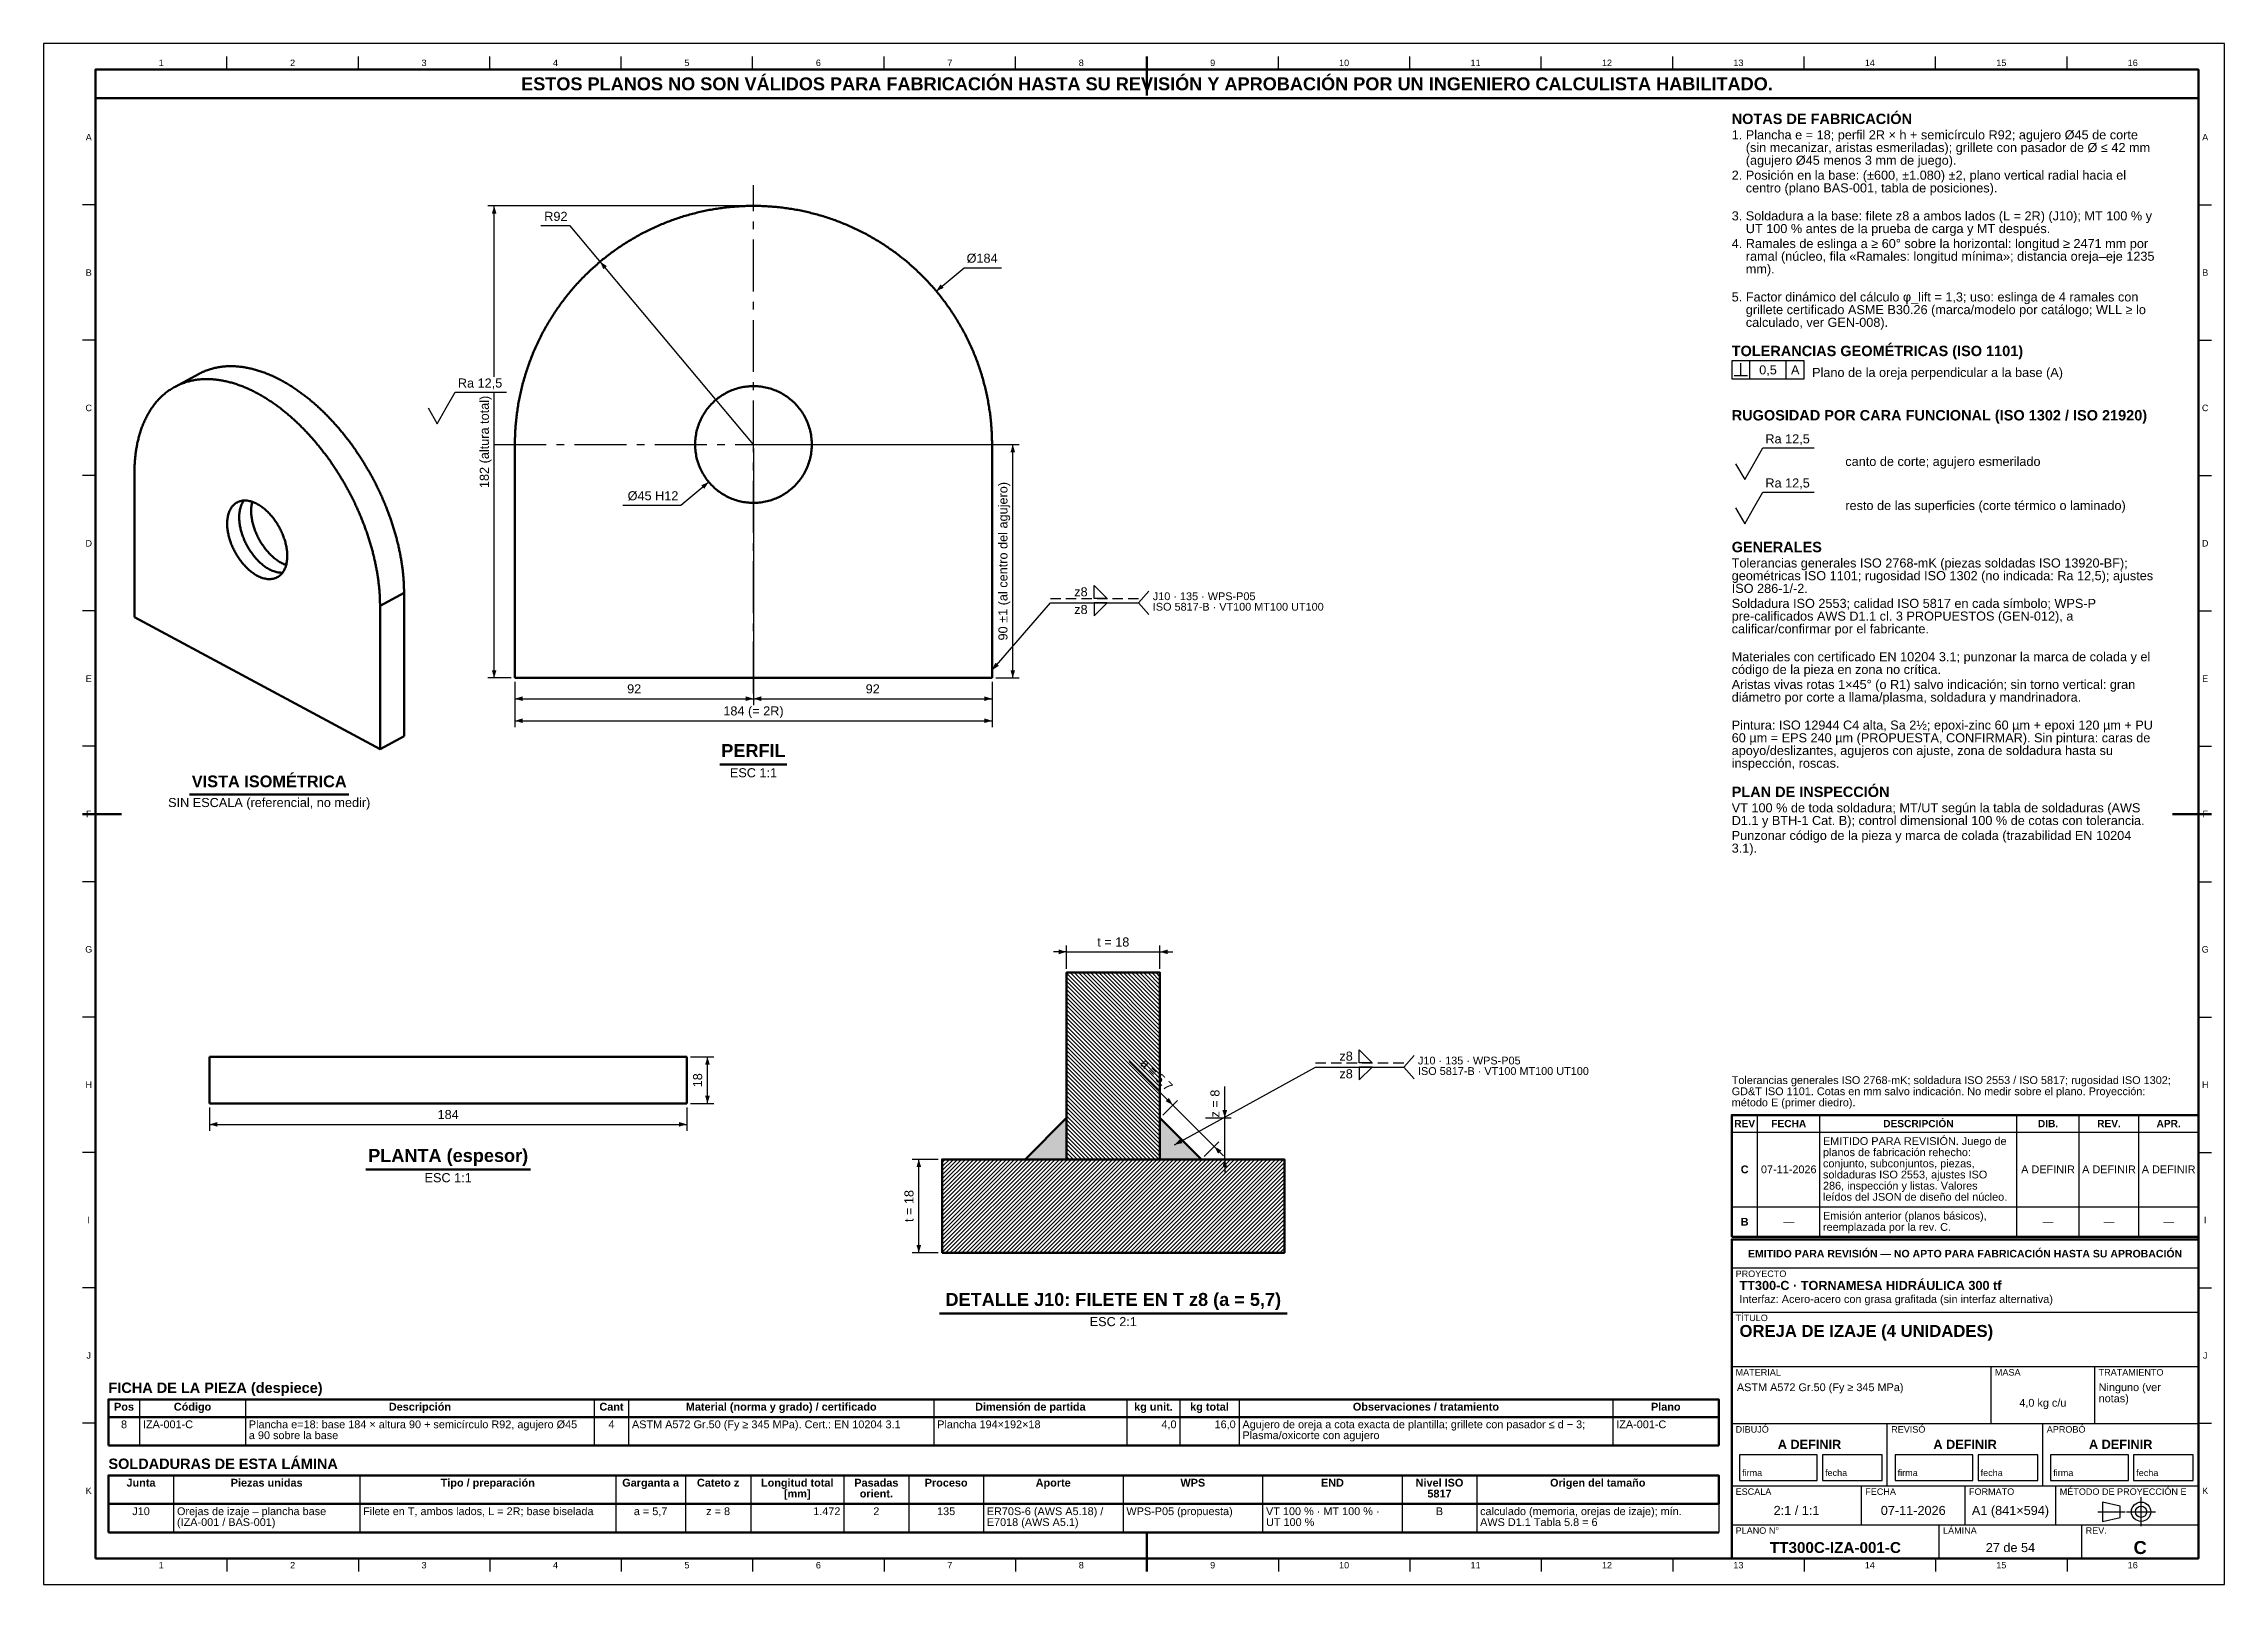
# Model space of a CAD drawing. Header units: millimetres. Extents: x 0 to 841, y 0 to 594.
import ezdxf
from ezdxf.enums import TextEntityAlignment as Align

# ---------------------------------------------------------------- set-up
doc = ezdxf.new("R2010")
doc.units = ezdxf.units.MM
doc.linetypes.add('EJE', pattern=[31, 20, -4, 3, -4])
doc.linetypes.add('OCULTO', pattern=[6, 4, -2])
for name, color, linetype, lineweight in [('ACH', 7, 'CONTINUOUS', 13), ('COTA', 7, 'CONTINUOUS', 25), ('EJE', 7, 'EJE', 25), ('FINA', 7, 'CONTINUOUS', 25), ('MARCO', 7, 'CONTINUOUS', 70), ('OCU', 7, 'OCULTO', 25), ('TXT', 7, 'CONTINUOUS', 25), ('VIS', 7, 'CONTINUOUS', 50)]:
    doc.layers.add(name, color=color, linetype=linetype, lineweight=lineweight)
doc.styles.add('STD', font='LiberationSans-Regular.ttf')
doc.styles.add('STDB', font='LiberationSans-Bold.ttf')

msp = doc.modelspace()

# ---------------------------------------------------------------- texts
at = {"layer": 'TXT'}
for s, height, style, p in [('1', 2.5, 'STD', (45.34, 586.6)), ('2', 2.5, 'STD', (96.03, 586.6)), ('3', 2.5, 'STD', (146.72, 586.6)), ('ESTOS PLANOS NO SON VÁLIDOS PARA FABRICACIÓN HASTA SU REVISIÓN Y APROBACIÓN POR UN INGENIERO CALCULISTA HABILITADO.', 5, 'STDB', (425.5, 578.5)), ('4', 2.5, 'STD', (197.41, 586.6)), ('5', 2.5, 'STD', (248.09, 586.6)), ('6', 2.5, 'STD', (298.78, 586.6)), ('7', 2.5, 'STD', (349.47, 586.6)), ('8', 2.5, 'STD', (400.16, 586.6)), ('9', 2.5, 'STD', (450.84, 586.6)), ('10', 2.5, 'STD', (501.53, 586.6)), ('11', 2.5, 'STD', (552.22, 586.6)), ('12', 2.5, 'STD', (602.91, 586.6)), ('13', 2.5, 'STD', (653.59, 586.6)), ('14', 2.5, 'STD', (704.28, 586.6)), ('15', 2.5, 'STD', (754.97, 586.6)), ('16', 2.5, 'STD', (805.66, 586.6)), ('A', 2.5, 'STD', (17.4, 557.91)), ('A', 2.5, 'STD', (833.6, 557.91)), ('B', 2.5, 'STD', (17.4, 505.73)), ('B', 2.5, 'STD', (833.6, 505.73)), ('0,5', 3.5, 'STD', (665, 468.23)), ('A', 3.5, 'STD', (675.5, 468.23)), ('C', 2.5, 'STD', (17.4, 453.55)), ('C', 2.5, 'STD', (833.6, 453.55)), ('D', 2.5, 'STD', (17.4, 401.36)), ('D', 2.5, 'STD', (833.6, 401.36)), ('E', 2.5, 'STD', (17.4, 349.18)), ('E', 2.5, 'STD', (833.6, 349.18)), ('F', 2.5, 'STD', (17.4, 297)), ('F', 2.5, 'STD', (833.6, 297)), ('G', 2.5, 'STD', (17.4, 244.82)), ('G', 2.5, 'STD', (833.6, 244.82)), ('H', 2.5, 'STD', (17.4, 192.64)), ('H', 2.5, 'STD', (833.6, 192.64)), ('REV', 2.8, 'STDB', (656, 177.65)), ('FECHA', 2.8, 'STDB', (673, 177.65)), ('DESCRIPCIÓN', 2.8, 'STDB', (723, 177.65)), ('DIB.', 2.8, 'STDB', (773, 177.65)), ('REV.', 2.8, 'STDB', (796.5, 177.65)), ('APR.', 2.8, 'STDB', (819.5, 177.65)), ('C', 3, 'STDB', (656, 160)), ('07-11-2026', 3, 'STD', (673, 160)), ('A DEFINIR', 3, 'STD', (773, 160)), ('A DEFINIR', 3, 'STD', (796.5, 160)), ('A DEFINIR', 3, 'STD', (819.5, 160)), ('I', 2.5, 'STD', (17.4, 140.45)), ('B', 3, 'STDB', (656, 139.8)), ('—', 3, 'STD', (673, 139.8)), ('—', 3, 'STD', (773, 139.8)), ('—', 3, 'STD', (796.5, 139.8)), ('—', 3, 'STD', (819.5, 139.8)), ('I', 2.5, 'STD', (833.6, 140.45)), ('EMITIDO PARA REVISIÓN — NO APTO PARA FABRICACIÓN HASTA SU APROBACIÓN', 2.9, 'STDB', (741, 127.5)), ('J', 2.5, 'STD', (17.4, 88.27)), ('J', 2.5, 'STD', (833.6, 88.27)), ('Pos', 3, 'STDB', (31.01, 68.5)), ('Código', 3, 'STDB', (57.43, 68.5)), ('Descripción', 3, 'STDB', (145.12, 68.5)), ('Cant', 3, 'STDB', (218.99, 68.5)), ('Material (norma y grado) / certificado', 3, 'STDB', (284.45, 68.5)), ('Dimensión de partida', 3, 'STDB', (380.54, 68.5)), ('kg unit.', 3, 'STDB', (427.99, 68.5)), ('kg total', 3, 'STDB', (449.61, 68.5)), ('Observaciones / tratamiento', 3, 'STDB', (533.09, 68.5)), ('Plano', 3, 'STDB', (625.58, 68.5)), ('4,0 kg c/u', 3, 'STD', (771, 70)), ('8', 3, 'STD', (31.01, 61.7)), ('4', 3, 'STD', (218.99, 61.7)), ('A DEFINIR', 3.5, 'STDB', (681, 54)), ('A DEFINIR', 3.5, 'STDB', (741, 54)), ('A DEFINIR', 3.5, 'STDB', (801, 54)), ('K', 2.5, 'STD', (17.4, 36.09)), ('Junta', 3, 'STDB', (37.56, 39.2)), ('Piezas unidas', 3, 'STDB', (86.02, 39.2)), ('Tipo / preparación', 3, 'STDB', (171.28, 39.2)), ('Garganta a', 3, 'STDB', (234.09, 39.2)), ('Cateto z', 3, 'STDB', (260.12, 39.2)), ('Longitud total', 3, 'STDB', (290.63, 39.2)), ('[mm]', 3, 'STDB', (290.63, 35)), ('Pasadas', 3, 'STDB', (321.14, 39.2)), ('orient.', 3, 'STDB', (321.14, 35)), ('Proceso', 3, 'STDB', (348.06, 39.2)), ('Aporte', 3, 'STDB', (389.34, 39.2)), ('WPS', 3, 'STDB', (443.19, 39.2)), ('END', 3, 'STDB', (497.03, 39.2)), ('Nivel ISO', 3, 'STDB', (538.31, 39.2)), ('5817', 3, 'STDB', (538.31, 35)), ('Origen del tamaño', 3, 'STDB', (599.34, 39.2)), ('K', 2.5, 'STD', (833.6, 36.09)), ('J10', 3, 'STD', (37.56, 28.2)), ('a = 5,7', 3, 'STD', (234.09, 28.2)), ('z = 8', 3, 'STD', (260.12, 28.2)), ('2', 3, 'STD', (321.14, 28.2)), ('135', 3, 'STD', (348.06, 28.2)), ('B', 3, 'STD', (538.31, 28.2)), ('2:1 / 1:1', 3.5, 'STD', (676, 28.5)), ('07-11-2026', 3.5, 'STD', (721, 28.5)), ('A1 (841×594)', 3.5, 'STD', (758.5, 28.5)), ('1', 2.5, 'STD', (45.34, 7.4)), ('2', 2.5, 'STD', (96.03, 7.4)), ('3', 2.5, 'STD', (146.72, 7.4)), ('4', 2.5, 'STD', (197.41, 7.4)), ('5', 2.5, 'STD', (248.09, 7.4)), ('6', 2.5, 'STD', (298.78, 7.4)), ('7', 2.5, 'STD', (349.47, 7.4)), ('8', 2.5, 'STD', (400.16, 7.4)), ('9', 2.5, 'STD', (450.84, 7.4)), ('10', 2.5, 'STD', (501.53, 7.4)), ('11', 2.5, 'STD', (552.22, 7.4)), ('12', 2.5, 'STD', (602.91, 7.4)), ('13', 2.5, 'STD', (653.59, 7.4)), ('TT300C-IZA-001-C', 4.2, 'STDB', (691, 14.2)), ('14', 2.5, 'STD', (704.28, 7.4)), ('27 de 54', 3.5, 'STD', (758.5, 14.2)), ('15', 2.5, 'STD', (754.97, 7.4)), ('16', 2.5, 'STD', (805.66, 7.4)), ('C', 5, 'STDB', (808.5, 14.2))]:
    msp.add_text(s, height=height, dxfattribs=dict(at, style=style)).set_placement(p, align=Align.MIDDLE_CENTER)
for s, height, style, p in [('NOTAS DE FABRICACIÓN', 4, 'STDB', (651, 567)), ('1. Plancha e = 18; perfil 2R × h + semicírculo R92; agujero Ø45 de corte', 3.5, 'STD', (651, 560.6)), ('    (sin mecanizar, aristas esmeriladas); grillete con pasador de Ø ≤ 42 mm', 3.5, 'STD', (651, 555.7)), ('    (agujero Ø45 menos 3 mm de juego).', 3.5, 'STD', (651, 550.8)), ('2. Posición en la base: (±600, ±1.080) ±2, plano vertical radial hacia el', 3.5, 'STD', (651, 545.03)), ('    centro (plano BAS-001, tabla de posiciones).', 3.5, 'STD', (651, 540.13)), ('3. Soldadura a la base: filete z8 a ambos lados (L = 2R) (J10); MT 100 % y', 3.5, 'STD', (651, 529.35)), ('    UT 100 % antes de la prueba de carga y MT después.', 3.5, 'STD', (651, 524.45)), ('4. Ramales de eslinga a ≥ 60° sobre la horizontal: longitud ≥ 2471 mm por', 3.5, 'STD', (651, 518.68)), ('    ramal (núcleo, fila «Ramales: longitud mínima»; distancia oreja–eje 1235', 3.5, 'STD', (651, 513.78)), ('    mm).', 3.5, 'STD', (651, 508.88)), ('5. Factor dinámico del cálculo φ_lift = 1,3; uso: eslinga de 4 ramales con', 3.5, 'STD', (651, 498.1)), ('    grillete certificado ASME B30.26 (marca/modelo por catálogo; WLL ≥ lo', 3.5, 'STD', (651, 493.2)), ('    calculado, ver GEN-008).', 3.5, 'STD', (651, 488.3)), ('TOLERANCIAS GEOMÉTRICAS (ISO 1101)', 4, 'STDB', (651, 477.53)), ('RUGOSIDAD POR CARA FUNCIONAL (ISO 1302 / ISO 21920)', 4, 'STDB', (651, 452.73)), ('Tolerancias generales ISO 2768-mK (piezas soldadas ISO 13920-BF);', 3.5, 'STD', (651, 395.53)), ('GENERALES', 4, 'STDB', (651, 401.93)), ('geométricas ISO 1101; rugosidad ISO 1302 (no indicada: Ra 12,5); ajustes', 3.5, 'STD', (651, 390.63)), ('J10 · 135 · WPS-P05', 3, 'STD', (427.75, 382.45)), ('Soldadura ISO 2553; calidad ISO 5817 en cada símbolo; WPS-P', 3.5, 'STD', (651, 379.95)), ('ISO 286-1/-2.', 3.5, 'STD', (651, 385.73)), ('ISO 5817-B · VT100 MT100 UT100', 3, 'STD', (427.75, 378.4)), ('calificar/confirmar por el fabricante.', 3.5, 'STD', (651, 370.15)), ('pre-calificados AWS D1.1 cl. 3 PROPUESTOS (GEN-012), a', 3.5, 'STD', (651, 375.05)), ('código de la pieza en zona no crítica.', 3.5, 'STD', (651, 354.48)), ('Materiales con certificado EN 10204 3.1; punzonar la marca de colada y el', 3.5, 'STD', (651, 359.38)), ('Aristas vivas rotas 1×45° (o R1) salvo indicación; sin torno vertical: gran', 3.5, 'STD', (651, 348.7)), ('diámetro por corte a llama/plasma, soldadura y mandrinadora.', 3.5, 'STD', (651, 343.8)), ('60 µm = EPS 240 µm (PROPUESTA, CONFIRMAR). Sin pintura: caras de', 3.5, 'STD', (651, 328.13)), ('Pintura: ISO 12944 C4 alta, Sa 2½; epoxi-zinc 60 µm + epoxi 120 µm + PU', 3.5, 'STD', (651, 333.03)), ('apoyo/deslizantes, agujeros con ajuste, zona de soldadura hasta su', 3.5, 'STD', (651, 323.23)), ('inspección, roscas.', 3.5, 'STD', (651, 318.33)), ('PLAN DE INSPECCIÓN', 4, 'STDB', (651, 307.55)), ('VT 100 % de toda soldadura; MT/UT según la tabla de soldaduras (AWS', 3.5, 'STD', (651, 301.15)), ('D1.1 y BTH-1 Cat. B); control dimensional 100 % de cotas con tolerancia.', 3.5, 'STD', (651, 296.25)), ('Punzonar código de la pieza y marca de colada (trazabilidad EN 10204', 3.5, 'STD', (651, 290.48)), ('3.1).', 3.5, 'STD', (651, 285.58)), ('J10 · 135 · WPS-P05', 3, 'STD', (530.01, 203.45)), ('ISO 5817-B · VT100 MT100 UT100', 3, 'STD', (530.01, 199.4)), ('planos de fabricación rehecho:', 3, 'STD', (686.2, 168.1)), ('EMITIDO PARA REVISIÓN. Juego de', 3, 'STD', (686.2, 172.4)), ('conjunto, subconjuntos, piezas,', 3, 'STD', (686.2, 163.8)), ('soldaduras ISO 2553, ajustes ISO', 3, 'STD', (686.2, 159.5)), ('286, inspección y listas. Valores', 3, 'STD', (686.2, 155.2)), ('leídos del JSON de diseño del núcleo.', 3, 'STD', (686.2, 150.9)), ('Emisión anterior (planos básicos),', 3, 'STD', (686.2, 143.6)), ('reemplazada por la rev. C.', 3, 'STD', (686.2, 139.3)), ('PROYECTO', 2.5, 'STD', (652.5, 121)), ('TT300-C · TORNAMESA HIDRÁULICA 300 tf', 3.5, 'STDB', (654, 117)), ('Interfaz: Acero-acero con grasa grafitada (sin interfaz alternativa)', 3, 'STD', (654, 111.5)), ('TÍTULO', 2.5, 'STD', (652.5, 104)), ('OREJA DE IZAJE (4 UNIDADES)', 4.6, 'STDB', (654, 100)), ('FICHA DE LA PIEZA (despiece)', 4, 'STDB', (25, 77.8)), ('MATERIAL', 2.5, 'STD', (652.5, 83)), ('ASTM A572 Gr.50 (Fy ≥ 345 MPa)', 3, 'STD', (653, 77.5)), ('MASA', 2.5, 'STD', (752.5, 83)), ('TRATAMIENTO', 2.5, 'STD', (792.5, 83)), ('Ninguno (ver', 3, 'STD', (792.5, 77.5)), ('notas)', 3, 'STD', (792.5, 73.2)), ('DIBUJÓ', 2.5, 'STD', (652.5, 61)), ('REVISÓ', 2.5, 'STD', (712.5, 61)), ('APROBÓ', 2.5, 'STD', (772.5, 61)), ('SOLDADURAS DE ESTA LÁMINA', 4, 'STDB', (25, 48.5)), ('ESCALA', 2.5, 'STD', (652.5, 37)), ('FECHA', 2.5, 'STD', (702.5, 37)), ('FORMATO', 2.5, 'STD', (742.5, 37)), ('MÉTODO DE PROYECCIÓN E', 2.5, 'STD', (777.5, 37)), ('PLANO N°', 2.5, 'STD', (652.5, 22)), ('LÁMINA', 2.5, 'STD', (732.5, 22)), ('REV.', 2.5, 'STD', (787.5, 22))]:
    msp.add_text(s, height=height, dxfattribs=dict(at, style=style)).set_placement(p, align=Align.TOP_LEFT)
at = {"layer": 'TXT', "style": 'STD'}
for s, p in [('R92', (202.04, 524.61)), ('Ø45 H12', (244.79, 416.89))]:
    msp.add_text(s, height=3.5, dxfattribs=at).set_placement(p, align=Align.BOTTOM_RIGHT)
for s, height, p in [('Ø184', 3.5, (355.95, 508.48)), ('Ra 12,5', 3.5, (159.75, 460.35)), ('Ra 12,5', 3.5, (664, 438.83)), ('Ra 12,5', 3.5, (664, 421.83)), ('Tolerancias generales ISO 2768-mK; soldadura ISO 2553 / ISO 5817; rugosidad ISO 1302;', 3, (651, 192)), ('GD&T ISO 1101. Cotas en mm salvo indicación. No medir sobre el plano. Proyección:', 3, (651, 187.7)), ('método E (primer diedro).', 3, (651, 183.4)), ('firma', 2.5, (655, 41)), ('fecha', 2.5, (687, 41)), ('firma', 2.5, (715, 41)), ('fecha', 2.5, (747, 41)), ('firma', 2.5, (775, 41)), ('fecha', 2.5, (807, 41))]:
    msp.add_text(s, height=height, dxfattribs=at).set_placement(p, align=Align.BOTTOM_LEFT)
for s, height, p in [('Plano de la oreja perpendicular a la base (A)', 3.5, (682, 467.23)), ('canto de corte; agujero esmerilado', 3.5, (694.82, 432.93)), ('resto de las superficies (corte térmico o laminado)', 3.5, (694.82, 415.93)), ('IZA-001-C', 3, (38.31, 61.7)), ('a 90 sobre la base', 3, (79.15, 57.5)), ('Plancha e=18: base 184 × altura 90 + semicírculo R92, agujero Ø45', 3, (79.15, 61.7)), ('ASTM A572 Gr.50 (Fy ≥ 345 MPa). Cert.: EN 10204 3.1', 3, (226.89, 61.7)), ('Plancha 194×192×18', 3, (344.61, 61.7)), ('Agujero de oreja a cota exacta de plantilla; grillete con pasador ≤ d − 3;', 3, (462.32, 61.7)), ('Plasma/oxicorte con agujero', 3, (462.32, 57.5)), ('IZA-001-C', 3, (606.46, 61.7)), ('Orejas de izaje – plancha base', 3, (51.43, 28.2)), ('(IZA-001 / BAS-001)', 3, (51.43, 24)), ('Filete en T, ambos lados, L = 2R; base biselada', 3, (123.22, 28.2)), ('ER70S-6 (AWS A5.18) /', 3, (363.72, 28.2)), ('E7018 (AWS A5.1)', 3, (363.72, 24)), ('WPS-P05 (propuesta)', 3, (417.57, 28.2)), ('VT 100 % · MT 100 % ·', 3, (471.41, 28.2)), ('UT 100 %', 3, (471.41, 24)), ('AWS D1.1 Tabla 5.8 = 6', 3, (553.97, 24)), ('calculado (memoria, orejas de izaje); mín.', 3, (553.97, 28.2))]:
    msp.add_text(s, height=height, dxfattribs=at).set_placement(p, align=Align.MIDDLE_LEFT)
for s, rotation, p in [('182 (altura total)', 90, (172.75, 440.45)), ('90 ±1 (al centro del agujero)', 90, (372.75, 394.45)), ('a = 5,7', -45, (427.19, 194.48)), ('18', 90, (255.01, 194.35)), ('z = 8', 90, (454.51, 185.35)), ('t = 18', 90, (336.51, 145.85))]:
    msp.add_text(s, height=3.5, rotation=rotation, dxfattribs=at).set_placement(p, align=Align.BOTTOM_CENTER)
for s, height, p in [('z8', 3.5, (402.62, 382.65)), ('z8', 3.5, (402.62, 375.85)), ('z8', 3.5, (504.88, 203.65)), ('z8', 3.5, (504.88, 196.85)), ('4,0', 3, (436.9, 61.7)), ('16,0', 3, (459.72, 61.7)), ('1.472', 3, (307.28, 28.2))]:
    msp.add_text(s, height=height, dxfattribs=at).set_placement(p, align=Align.MIDDLE_RIGHT)
at = {"layer": 'TXT'}
for s, height, style, p in [('92', 3.5, 'STD', (227.75, 342.45)), ('92', 3.5, 'STD', (319.75, 342.45)), ('184 (= 2R)', 3.5, 'STD', (273.75, 333.95)), ('PERFIL', 5, 'STDB', (273.75, 317.45)), ('VISTA ISOMÉTRICA', 4.5, 'STDB', (87, 305.98)), ('t = 18', 3.5, 'STD', (412.51, 244.85)), ('184', 3.5, 'STD', (156.01, 178.35)), ('PLANTA (espesor)', 5, 'STDB', (156.01, 161.35)), ('DETALLE J10: FILETE EN T z8 (a = 5,7)', 5, 'STDB', (412.51, 105.85))]:
    msp.add_text(s, height=height, dxfattribs=dict(at, style=style)).set_placement(p, align=Align.BOTTOM_CENTER)
at = {"layer": 'TXT', "style": 'STD'}
for s, p in [('ESC 1:1', (273.75, 314.65)), ('SIN ESCALA (referencial, no medir)', (87, 303.18)), ('ESC 1:1', (156.01, 158.55)), ('ESC 2:1', (412.51, 103.05))]:
    msp.add_text(s, height=3.5, dxfattribs=at).set_placement(p, align=Align.TOP_CENTER)

# ---------------------------------------------------------------- hatches: boundary and pattern name
at = {"layer": 'ACH'}
h = msp.add_hatch(dxfattribs=at)
h.set_pattern_fill('ANSI31', scale=0.35, angle=90)
h.paths.add_polyline_path([(394.51, 163.85), (430.51, 163.85), (430.51, 235.85), (394.51, 235.85)])
h = msp.add_hatch(color=7, dxfattribs=at)
h.dxf.hatch_style = 1
h.paths.add_polyline_path([(394.51, 163.85), (378.51, 163.85), (394.51, 179.85)])
h = msp.add_hatch(color=7, dxfattribs=at)
h.dxf.hatch_style = 1
h.paths.add_polyline_path([(430.51, 163.85), (446.51, 163.85), (430.51, 179.85)])
h = msp.add_hatch(dxfattribs=at)
h.set_pattern_fill('ANSI31', scale=0.35)
h.paths.add_polyline_path([(346.51, 127.85), (478.51, 127.85), (478.51, 163.85), (346.51, 163.85)])

# ---------------------------------------------------------------- linework, layer by layer
at = {"layer": 'COTA'}
for p, q in [((272.25, 531.45), (171.25, 531.45)), ((173.75, 465.5), (173.75, 531.45)), ((203.04, 523.71), (191.71, 523.71)), ((273.75, 439.45), (203.04, 523.71)), ((344.23, 498.59), (354.95, 507.58)), ((354.95, 507.58), (369.4, 507.58)), ((658, 464.73), (658, 471.73)), ((672, 464.73), (672, 471.73)), ((651.9, 466.03), (657.1, 466.03)), ((654.5, 466.03), (654.5, 470.83)), ((173.75, 349.45), (173.75, 459.75)), ((273.75, 437.95), (273.75, 338.95)), ((273.75, 437.95), (273.75, 338.95)), ((275.25, 439.45), (376.25, 439.45)), ((373.75, 349.45), (373.75, 439.45)), ((256.51, 424.99), (245.79, 415.99)), ((245.79, 415.99), (223.43, 415.99)), ((422.25, 378.45), (426.25, 382.95)), ((365.75, 352.45), (388.25, 378.45)), ((388.25, 378.45), (422.25, 378.45)), ((422.25, 378.45), (426.25, 373.95)), ((180.25, 349.45), (171.25, 349.45)), ((181.75, 347.95), (181.75, 338.95)), ((181.75, 347.95), (181.75, 330.45)), ((365.75, 347.95), (365.75, 338.95)), ((365.75, 347.95), (365.75, 330.45)), ((367.25, 349.45), (376.25, 349.45)), ((181.75, 341.45), (273.75, 341.45)), ((273.75, 341.45), (365.75, 341.45)), ((181.75, 332.95), (365.75, 332.95)), ((394.51, 237.35), (394.51, 246.35)), ((430.51, 237.35), (430.51, 246.35)), ((394.51, 243.85), (389.51, 243.85)), ((394.51, 243.85), (430.51, 243.85)), ((430.51, 243.85), (435.51, 243.85)), ((249.51, 203.35), (258.51, 203.35)), ((256.01, 185.35), (256.01, 203.35)), ((524.51, 199.45), (528.51, 203.95)), ((435.46, 184.8), (418.62, 201.64)), ((436.11, 169.45), (490.51, 199.45)), ((490.51, 199.45), (524.51, 199.45)), ((524.51, 199.45), (528.51, 194.95)), ((249.51, 185.35), (258.51, 185.35)), ((431.57, 180.91), (437.22, 186.57)), ((435.46, 184.8), (431.92, 188.33)), ((455.51, 179.85), (455.51, 191.93)), ((64.01, 183.85), (64.01, 174.85)), ((64.01, 177.35), (248.01, 177.35)), ((248.01, 183.85), (248.01, 174.85)), ((435.46, 184.8), (451.46, 168.8)), ((448.01, 179.85), (458.01, 179.85)), ((455.51, 179.85), (455.51, 184.85)), ((455.51, 163.85), (455.51, 179.85)), ((447.57, 164.91), (453.22, 170.57)), ((451.46, 168.8), (454.99, 165.26)), ((345.01, 163.85), (335.01, 163.85)), ((337.51, 127.85), (337.51, 163.85)), ((448.01, 163.85), (458.01, 163.85)), ((455.51, 163.85), (455.51, 158.85)), ((345.01, 127.85), (335.01, 127.85))]:
    msp.add_line(p, q, dxfattribs=at)
for points in [[(651, 464.73), (679, 464.73), (679, 471.73), (651, 471.73)], [(405.12, 380.05), (405.12, 385.05), (410.12, 380.05)], [(405.12, 378.45), (405.12, 373.45), (410.12, 378.45)], [(507.38, 201.05), (507.38, 206.05), (512.38, 201.05)], [(507.38, 199.45), (507.38, 194.45), (512.38, 199.45)]]:
    msp.add_lwpolyline(points, close=True, dxfattribs=at)
for points in [[(155.25, 453.55), (158.75, 459.65), (178.57, 459.65)], [(148.25, 453.55), (151.75, 447.45), (155.25, 453.55)], [(659.5, 432.03), (663, 438.13), (682.82, 438.13)], [(652.5, 432.03), (656, 425.93), (659.5, 432.03)], [(659.5, 415.03), (663, 421.13), (682.82, 421.13)], [(652.5, 415.03), (656, 408.93), (659.5, 415.03)]]:
    msp.add_lwpolyline(points, dxfattribs=at)
for points in [[(173.75, 531.45), (172.85, 528.45), (174.65, 528.45)], [(214.61, 509.92), (215.85, 507.05), (217.23, 508.21)], [(344.23, 498.59), (347.1, 499.82), (345.95, 501.2)], [(373.75, 439.45), (372.85, 436.45), (374.65, 436.45)], [(256.51, 424.99), (253.64, 423.75), (254.79, 422.37)], [(365.75, 352.45), (368.39, 354.13), (367.03, 355.31)], [(173.75, 349.45), (174.65, 352.45), (172.85, 352.45)], [(373.75, 349.45), (374.65, 352.45), (372.85, 352.45)], [(181.75, 341.45), (184.75, 340.55), (184.75, 342.35)], [(273.75, 341.45), (270.75, 342.35), (270.75, 340.55)], [(273.75, 341.45), (276.75, 340.55), (276.75, 342.35)], [(365.75, 341.45), (362.75, 342.35), (362.75, 340.55)], [(181.75, 332.95), (184.75, 332.05), (184.75, 333.85)], [(365.75, 332.95), (362.75, 333.85), (362.75, 332.05)], [(394.51, 243.85), (391.51, 244.75), (391.51, 242.95)], [(430.51, 243.85), (433.51, 242.95), (433.51, 244.75)], [(256.01, 203.35), (255.11, 200.35), (256.91, 200.35)], [(256.01, 185.35), (256.91, 188.35), (255.11, 188.35)], [(435.46, 184.8), (433.97, 187.56), (432.7, 186.28)], [(64.01, 177.35), (67.01, 176.45), (67.01, 178.25)], [(248.01, 177.35), (245.01, 178.25), (245.01, 176.45)], [(455.51, 179.85), (456.41, 182.85), (454.61, 182.85)], [(436.11, 169.45), (439.17, 170.11), (438.3, 171.69)], [(451.46, 168.8), (452.94, 166.04), (454.21, 167.31)], [(337.51, 163.85), (336.61, 160.85), (338.41, 160.85)], [(455.51, 163.85), (454.61, 160.85), (456.41, 160.85)], [(337.51, 127.85), (338.41, 130.85), (336.61, 130.85)]]:
    msp.add_solid(points, dxfattribs=at)
at = {"layer": 'EJE'}
for p, q in [((273.75, 343.45), (273.75, 539.45)), ((173.75, 439.45), (373.75, 439.45)), ((792.14, 28), (802.68, 28)), ((803.3, 28), (814.46, 28)), ((808.88, 22.42), (808.88, 33.58))]:
    msp.add_line(p, q, dxfattribs=at)
at = {"layer": 'FINA'}
for p, q in [((70.69, 584), (70.69, 589)), ((121.38, 584), (121.38, 589)), ((172.06, 584), (172.06, 589)), ((222.75, 584), (222.75, 589)), ((273.44, 584), (273.44, 589)), ((324.12, 584), (324.12, 589)), ((374.81, 584), (374.81, 589)), ((425.5, 584), (425.5, 589)), ((476.19, 584), (476.19, 589)), ((526.88, 584), (526.88, 589)), ((577.56, 584), (577.56, 589)), ((628.25, 584), (628.25, 589)), ((678.94, 584), (678.94, 589)), ((729.62, 584), (729.62, 589)), ((780.31, 584), (780.31, 589)), ((20, 531.82), (15, 531.82)), ((831, 531.82), (836, 531.82)), ((20, 479.64), (15, 479.64)), ((831, 479.64), (836, 479.64)), ((20, 427.45), (15, 427.45)), ((831, 427.45), (836, 427.45)), ((20, 375.27), (15, 375.27)), ((831, 375.27), (836, 375.27)), ((20, 323.09), (15, 323.09)), ((831, 323.09), (836, 323.09)), ((20, 270.91), (15, 270.91)), ((831, 270.91), (836, 270.91)), ((20, 218.73), (15, 218.73)), ((831, 218.73), (836, 218.73)), ((661, 134), (661, 180.9)), ((685, 134), (685, 180.9)), ((761, 134), (761, 180.9)), ((785, 134), (785, 180.9)), ((808, 134), (808, 180.9)), ((651, 174.4), (831, 174.4)), ((20, 166.55), (15, 166.55)), ((831, 166.55), (836, 166.55)), ((651, 145.6), (831, 145.6)), ((651, 134), (831, 134)), ((651, 133), (831, 133)), ((651, 122), (831, 122)), ((20, 114.36), (15, 114.36)), ((831, 114.36), (836, 114.36)), ((651, 105), (831, 105)), ((651, 84), (831, 84)), ((751, 62), (751, 84)), ((791, 62), (791, 84)), ((37.01, 71.3), (37.01, 53.5)), ((77.85, 71.3), (77.85, 53.5)), ((212.38, 71.3), (212.38, 53.5)), ((225.59, 71.3), (225.59, 53.5)), ((343.31, 71.3), (343.31, 53.5)), ((417.78, 71.3), (417.78, 53.5)), ((438.2, 71.3), (438.2, 53.5)), ((461.02, 71.3), (461.02, 53.5)), ((605.16, 71.3), (605.16, 53.5)), ((20, 62.18), (15, 62.18)), ((25, 64.5), (646, 64.5)), ((651, 62), (831, 62)), ((711, 38), (711, 62)), ((771, 38), (771, 62)), ((831, 62.18), (836, 62.18)), ((50.13, 42), (50.13, 20)), ((121.92, 42), (121.92, 20)), ((220.63, 42), (220.63, 20)), ((247.55, 42), (247.55, 20)), ((272.68, 42), (272.68, 20)), ((308.58, 42), (308.58, 20)), ((333.71, 42), (333.71, 20)), ((362.42, 42), (362.42, 20)), ((416.27, 42), (416.27, 20)), ((470.11, 42), (470.11, 20)), ((523.95, 42), (523.95, 20)), ((552.67, 42), (552.67, 20)), ((646, 42), (646, 20)), ((651, 38), (831, 38)), ((701, 23), (701, 38)), ((741, 23), (741, 38)), ((776, 23), (776, 38)), ((25, 31), (646, 31)), ((651, 23), (831, 23)), ((731, 10), (731, 23)), ((786, 10), (786, 23)), ((70.69, 10), (70.69, 5)), ((121.38, 10), (121.38, 5)), ((172.06, 10), (172.06, 5)), ((222.75, 10), (222.75, 5)), ((273.44, 10), (273.44, 5)), ((324.12, 10), (324.12, 5)), ((374.81, 10), (374.81, 5)), ((425.5, 10), (425.5, 5)), ((476.19, 10), (476.19, 5)), ((526.88, 10), (526.88, 5)), ((577.56, 10), (577.56, 5)), ((628.25, 10), (628.25, 5)), ((678.94, 10), (678.94, 5)), ((729.62, 10), (729.62, 5)), ((780.31, 10), (780.31, 5))]:
    msp.add_line(p, q, dxfattribs=at)
for points in [[(0, 0), (841, 0), (841, 594), (0, 594)], [(654, 40), (684, 40), (684, 50), (654, 50)], [(686, 40), (709, 40), (709, 50), (686, 50)], [(714, 40), (744, 40), (744, 50), (714, 50)], [(746, 40), (769, 40), (769, 50), (746, 50)], [(774, 40), (804, 40), (804, 50), (774, 50)], [(806, 40), (829, 40), (829, 50), (806, 50)], [(794, 24.28), (800.82, 25.83), (800.82, 30.17), (794, 31.72)]]:
    msp.add_lwpolyline(points, close=True, dxfattribs=at)
for radius in [3.72, 2.17]:
    msp.add_circle((808.88, 28), radius, dxfattribs=at)
at = {"layer": 'MARCO'}
for p, q in [((425.5, 589), (425.5, 574)), ((15, 297), (30, 297)), ((836, 297), (821, 297)), ((425.5, 5), (425.5, 20))]:
    msp.add_line(p, q, dxfattribs=at)
for points in [[(20, 10), (831, 10), (831, 584), (20, 584)], [(20, 573), (831, 573), (831, 584), (20, 584)], [(651, 134), (831, 134), (831, 180.9), (651, 180.9)], [(651, 10), (831, 10), (831, 133), (651, 133)]]:
    msp.add_lwpolyline(points, close=True, dxfattribs=at)
at = {"layer": 'OCU'}
for p, q in [((388.25, 380.05), (422.25, 380.05)), ((490.51, 201.05), (524.51, 201.05))]:
    msp.add_line(p, q, dxfattribs=at)
at = {"layer": 'VIS'}
for p, q in [((260.83, 316.05), (286.67, 316.05)), ((56.29, 304.58), (117.71, 304.58)), ((124.31, 159.95), (187.71, 159.95)), ((345.44, 104.45), (479.58, 104.45)), ((25, 71.3), (25, 53.5)), ((646, 71.3), (646, 53.5)), ((25, 53.5), (646, 53.5)), ((25, 42), (25, 20)), ((25, 20), (646, 20))]:
    msp.add_line(p, q, dxfattribs=at)
for points in [[(365.75, 439.45), (365.75, 440.05), (365.74, 440.65), (365.73, 441.25), (365.72, 441.85), (365.7, 442.45), (365.68, 443.05), (365.65, 443.65), (365.62, 444.25), (365.59, 444.85), (365.55, 445.45), (365.51, 446.05), (365.47, 446.65), (365.42, 447.25), (365.37, 447.85), (365.31, 448.45), (365.25, 449.05), (365.18, 449.64), (365.11, 450.24), (365.04, 450.84), (364.97, 451.43), (364.89, 452.03), (364.8, 452.62), (364.71, 453.22), (364.62, 453.81), (364.53, 454.4), (364.43, 455), (364.32, 455.59), (364.22, 456.18), (364.1, 456.77), (363.99, 457.36), (363.87, 457.95), (363.75, 458.54), (363.62, 459.12), (363.49, 459.71), (363.36, 460.3), (363.22, 460.88), (363.08, 461.47), (362.93, 462.05), (362.78, 462.63), (362.63, 463.21), (362.47, 463.79), (362.31, 464.37), (362.15, 464.95), (361.98, 465.53), (361.8, 466.1), (361.63, 466.68), (361.45, 467.25), (361.27, 467.82), (361.08, 468.39), (360.89, 468.96), (360.69, 469.53), (360.49, 470.1), (360.29, 470.66), (360.09, 471.23), (359.88, 471.79), (359.66, 472.35), (359.45, 472.91), (359.23, 473.47), (359, 474.03), (358.78, 474.59), (358.54, 475.14), (358.31, 475.69), (358.07, 476.25), (357.83, 476.8), (357.58, 477.34), (357.33, 477.89), (357.08, 478.44), (356.82, 478.98), (356.56, 479.52), (356.3, 480.06), (356.03, 480.6), (355.76, 481.14), (355.49, 481.67), (355.21, 482.2), (354.93, 482.73), (354.65, 483.26), (354.36, 483.79), (354.07, 484.32), (353.77, 484.84), (353.47, 485.36), (353.17, 485.88), (352.87, 486.4), (352.56, 486.92), (352.25, 487.43), (351.93, 487.94), (351.61, 488.45), (351.29, 488.96), (350.97, 489.46), (350.64, 489.97), (350.31, 490.47), (349.97, 490.97), (349.63, 491.46), (349.29, 491.96), (348.95, 492.45), (348.6, 492.94), (348.25, 493.43), (347.9, 493.91), (347.54, 494.4), (347.18, 494.88), (346.81, 495.36), (346.45, 495.83), (346.08, 496.3), (345.71, 496.78), (345.33, 497.24), (344.95, 497.71), (344.57, 498.17), (344.18, 498.64), (343.8, 499.1), (343.4, 499.55), (343.01, 500), (342.61, 500.46), (342.21, 500.9), (341.81, 501.35), (341.4, 501.79), (341, 502.23), (340.58, 502.67), (340.17, 503.11), (339.75, 503.54), (339.33, 503.97), (338.91, 504.4), (338.48, 504.82), (338.06, 505.24), (337.62, 505.66), (337.19, 506.08), (336.75, 506.49), (336.32, 506.9), (335.87, 507.31), (335.43, 507.71), (334.98, 508.11), (334.53, 508.51), (334.08, 508.91), (333.62, 509.3), (333.17, 509.69), (332.71, 510.07), (332.24, 510.46), (331.78, 510.84), (331.31, 511.22), (330.84, 511.59), (330.37, 511.96), (329.89, 512.33), (329.42, 512.7), (328.94, 513.06), (328.46, 513.42), (327.97, 513.77), (327.49, 514.12), (327, 514.47), (326.51, 514.82), (326.01, 515.16), (325.52, 515.5), (325.02, 515.84), (324.52, 516.17), (324.02, 516.5), (323.51, 516.83), (323.01, 517.15), (322.5, 517.47), (321.99, 517.79), (321.47, 518.1), (320.96, 518.41), (320.44, 518.72), (319.92, 519.02), (319.4, 519.32), (318.88, 519.62), (318.36, 519.91), (317.83, 520.2), (317.3, 520.49), (316.77, 520.77), (316.24, 521.05), (315.7, 521.33), (315.17, 521.6), (314.63, 521.87), (314.09, 522.13), (313.55, 522.39), (313.01, 522.65), (312.46, 522.91), (311.92, 523.16), (311.37, 523.41), (310.82, 523.65), (310.27, 523.89), (309.72, 524.13), (309.16, 524.36), (308.61, 524.59), (308.05, 524.81), (307.49, 525.04), (306.93, 525.26), (306.37, 525.47), (305.81, 525.68), (305.25, 525.89), (304.68, 526.09), (304.12, 526.29), (303.55, 526.49), (302.98, 526.68), (302.41, 526.87), (301.84, 527.06), (301.26, 527.24), (300.69, 527.42), (300.11, 527.59), (299.54, 527.76), (298.96, 527.93), (298.38, 528.09), (297.8, 528.25), (297.22, 528.4), (296.64, 528.56), (296.06, 528.7), (295.48, 528.85), (294.89, 528.99), (294.31, 529.12), (293.72, 529.26), (293.13, 529.38), (292.54, 529.51), (291.96, 529.63), (291.37, 529.75), (290.78, 529.86), (290.19, 529.97), (289.59, 530.07), (289, 530.18), (288.41, 530.27), (287.82, 530.37), (287.22, 530.46), (286.63, 530.54), (286.03, 530.63), (285.44, 530.7), (284.84, 530.78), (284.24, 530.85), (283.65, 530.91), (283.05, 530.98), (282.45, 531.04), (281.85, 531.09), (281.25, 531.14), (280.65, 531.19), (280.05, 531.23), (279.45, 531.27), (278.85, 531.31), (278.25, 531.34), (277.65, 531.37), (277.05, 531.39), (276.45, 531.41), (275.85, 531.42), (275.25, 531.44), (274.65, 531.44), (274.05, 531.45), (273.45, 531.45), (272.85, 531.44), (272.25, 531.44), (271.65, 531.42), (271.05, 531.41), (270.45, 531.39), (269.85, 531.37), (269.25, 531.34), (268.65, 531.31), (268.05, 531.27), (267.45, 531.23), (266.85, 531.19), (266.25, 531.14), (265.65, 531.09), (265.05, 531.04), (264.45, 530.98), (263.85, 530.91), (263.26, 530.85), (262.66, 530.78), (262.06, 530.7), (261.47, 530.63), (260.87, 530.54), (260.28, 530.46), (259.68, 530.37), (259.09, 530.27), (258.5, 530.18), (257.91, 530.07), (257.31, 529.97), (256.72, 529.86), (256.13, 529.75), (255.54, 529.63), (254.96, 529.51), (254.37, 529.38), (253.78, 529.26), (253.19, 529.12), (252.61, 528.99), (252.02, 528.85), (251.44, 528.7), (250.86, 528.56), (250.28, 528.4), (249.7, 528.25), (249.12, 528.09), (248.54, 527.93), (247.96, 527.76), (247.39, 527.59), (246.81, 527.42), (246.24, 527.24), (245.66, 527.06), (245.09, 526.87), (244.52, 526.68), (243.95, 526.49), (243.38, 526.29), (242.82, 526.09), (242.25, 525.89), (241.69, 525.68), (241.13, 525.47), (240.57, 525.26), (240.01, 525.04), (239.45, 524.81), (238.89, 524.59), (238.34, 524.36), (237.78, 524.13), (237.23, 523.89), (236.68, 523.65), (236.13, 523.41), (235.58, 523.16), (235.04, 522.91), (234.49, 522.65), (233.95, 522.39), (233.41, 522.13), (232.87, 521.87), (232.33, 521.6), (231.8, 521.33), (231.26, 521.05), (230.73, 520.77), (230.2, 520.49), (229.67, 520.2), (229.14, 519.91), (228.62, 519.62), (228.1, 519.32), (227.58, 519.02), (227.06, 518.72), (226.54, 518.41), (226.03, 518.1), (225.51, 517.79), (225, 517.47), (224.49, 517.15), (223.99, 516.83), (223.48, 516.5), (222.98, 516.17), (222.48, 515.84), (221.98, 515.5), (221.49, 515.16), (220.99, 514.82), (220.5, 514.47), (220.01, 514.12), (219.53, 513.77), (219.04, 513.42), (218.56, 513.06), (218.08, 512.7), (217.61, 512.33), (217.13, 511.96), (216.66, 511.59), (216.19, 511.22), (215.72, 510.84), (215.26, 510.46), (214.79, 510.07), (214.33, 509.69), (213.88, 509.3), (213.42, 508.91), (212.97, 508.51), (212.52, 508.11), (212.07, 507.71), (211.63, 507.31), (211.18, 506.9), (210.75, 506.49), (210.31, 506.08), (209.88, 505.66), (209.44, 505.24), (209.02, 504.82), (208.59, 504.4), (208.17, 503.97), (207.75, 503.54), (207.33, 503.11), (206.92, 502.67), (206.5, 502.23), (206.1, 501.79), (205.69, 501.35), (205.29, 500.9), (204.89, 500.46), (204.49, 500), (204.1, 499.55), (203.7, 499.1), (203.32, 498.64), (202.93, 498.17), (202.55, 497.71), (202.17, 497.24), (201.79, 496.78), (201.42, 496.3), (201.05, 495.83), (200.69, 495.36), (200.32, 494.88), (199.96, 494.4), (199.6, 493.91), (199.25, 493.43), (198.9, 492.94), (198.55, 492.45), (198.21, 491.96), (197.87, 491.46), (197.53, 490.97), (197.19, 490.47), (196.86, 489.97), (196.53, 489.46), (196.21, 488.96), (195.89, 488.45), (195.57, 487.94), (195.25, 487.43), (194.94, 486.92), (194.63, 486.4), (194.33, 485.88), (194.03, 485.36), (193.73, 484.84), (193.43, 484.32), (193.14, 483.79), (192.85, 483.26), (192.57, 482.73), (192.29, 482.2), (192.01, 481.67), (191.74, 481.14), (191.47, 480.6), (191.2, 480.06), (190.94, 479.52), (190.68, 478.98), (190.42, 478.44), (190.17, 477.89), (189.92, 477.34), (189.67, 476.8), (189.43, 476.25), (189.19, 475.69), (188.96, 475.14), (188.72, 474.59), (188.5, 474.03), (188.27, 473.47), (188.05, 472.91), (187.84, 472.35), (187.62, 471.79), (187.41, 471.23), (187.21, 470.66), (187.01, 470.1), (186.81, 469.53), (186.61, 468.96), (186.42, 468.39), (186.23, 467.82), (186.05, 467.25), (185.87, 466.68), (185.7, 466.1), (185.52, 465.53), (185.35, 464.95), (185.19, 464.37), (185.03, 463.79), (184.87, 463.21), (184.72, 462.63), (184.57, 462.05), (184.42, 461.47), (184.28, 460.88), (184.14, 460.3), (184.01, 459.71), (183.88, 459.12), (183.75, 458.54), (183.63, 457.95), (183.51, 457.36), (183.4, 456.77), (183.28, 456.18), (183.18, 455.59), (183.07, 455), (182.97, 454.4), (182.88, 453.81), (182.79, 453.22), (182.7, 452.62), (182.61, 452.03), (182.53, 451.43), (182.46, 450.84), (182.39, 450.24), (182.32, 449.64), (182.25, 449.05), (182.19, 448.45), (182.13, 447.85), (182.08, 447.25), (182.03, 446.65), (181.99, 446.05), (181.95, 445.45), (181.91, 444.85), (181.88, 444.25), (181.85, 443.65), (181.82, 443.05), (181.8, 442.45), (181.78, 441.85), (181.77, 441.25), (181.76, 440.65), (181.75, 440.05), (181.75, 439.45)], [(50.68, 461.72), (59.95, 466.69)], [(129.73, 377.27), (129.73, 377.7), (129.73, 378.14), (129.72, 378.58), (129.71, 379.02), (129.7, 379.46), (129.68, 379.89), (129.66, 380.33), (129.64, 380.77), (129.62, 381.2), (129.6, 381.64), (129.57, 382.08), (129.54, 382.52), (129.5, 382.95), (129.47, 383.39), (129.43, 383.82), (129.39, 384.26), (129.34, 384.7), (129.3, 385.13), (129.25, 385.57), (129.2, 386), (129.15, 386.44), (129.09, 386.87), (129.04, 387.3), (128.98, 387.74), (128.91, 388.17), (128.85, 388.6), (128.78, 389.04), (128.71, 389.47), (128.64, 389.9), (128.57, 390.33), (128.5, 390.76), (128.42, 391.19), (128.34, 391.62), (128.26, 392.05), (128.17, 392.48), (128.09, 392.91), (128, 393.34), (127.91, 393.77), (127.82, 394.2), (127.72, 394.63), (127.63, 395.05), (127.53, 395.48), (127.43, 395.91), (127.33, 396.33), (127.23, 396.76), (127.12, 397.18), (127.01, 397.61), (126.9, 398.03), (126.79, 398.45), (126.68, 398.88), (126.56, 399.3), (126.44, 399.72), (126.33, 400.14), (126.2, 400.56), (126.08, 400.98), (125.96, 401.4), (125.83, 401.82), (125.7, 402.24), (125.57, 402.66), (125.44, 403.08), (125.31, 403.49), (125.17, 403.91), (125.04, 404.32), (124.9, 404.74), (124.76, 405.15), (124.61, 405.57), (124.47, 405.98), (124.32, 406.39), (124.18, 406.81), (124.03, 407.22), (123.88, 407.63), (123.72, 408.04), (123.57, 408.45), (123.41, 408.86), (123.26, 409.27), (123.1, 409.67), (122.94, 410.08), (122.77, 410.49), (122.61, 410.89), (122.44, 411.3), (122.28, 411.7), (122.11, 412.11), (121.94, 412.51), (121.77, 412.91), (121.59, 413.31), (121.42, 413.72), (121.24, 414.12), (121.06, 414.52), (120.88, 414.92), (120.7, 415.31), (120.52, 415.71), (120.33, 416.11), (120.14, 416.5), (119.96, 416.9), (119.77, 417.29), (119.58, 417.69), (119.38, 418.08), (119.19, 418.47), (118.99, 418.86), (118.8, 419.26), (118.6, 419.65), (118.4, 420.03), (118.2, 420.42), (117.99, 420.81), (117.79, 421.2), (117.58, 421.58), (117.37, 421.97), (117.17, 422.35), (116.95, 422.74), (116.74, 423.12), (116.53, 423.5), (116.31, 423.88), (116.1, 424.26), (115.88, 424.64), (115.66, 425.02), (115.44, 425.4), (115.21, 425.78), (114.99, 426.15), (114.77, 426.53), (114.54, 426.9), (114.31, 427.28), (114.08, 427.65), (113.85, 428.02), (113.62, 428.39), (113.38, 428.76), (113.14, 429.13), (112.91, 429.5), (112.67, 429.86), (112.43, 430.23), (112.19, 430.59), (111.94, 430.96), (111.7, 431.32), (111.45, 431.68), (111.21, 432.04), (110.96, 432.4), (110.71, 432.76), (110.45, 433.12), (110.2, 433.48), (109.95, 433.83), (109.69, 434.19), (109.43, 434.54), (109.17, 434.9), (108.91, 435.25), (108.65, 435.6), (108.39, 435.95), (108.12, 436.3), (107.86, 436.64), (107.59, 436.99), (107.32, 437.34), (107.05, 437.68), (106.78, 438.02), (106.5, 438.36), (106.23, 438.7), (105.95, 439.04), (105.67, 439.38), (105.39, 439.72), (105.11, 440.06), (104.83, 440.39), (104.55, 440.72), (104.26, 441.06), (103.97, 441.39), (103.69, 441.72), (103.4, 442.04), (103.11, 442.37), (102.81, 442.7), (102.52, 443.02), (102.22, 443.34), (101.93, 443.66), (101.63, 443.99), (101.33, 444.3), (101.03, 444.62), (100.72, 444.94), (100.42, 445.25), (100.11, 445.57), (99.81, 445.88), (99.5, 446.19), (99.19, 446.5), (98.88, 446.8), (98.56, 447.11), (98.25, 447.41), (97.93, 447.72), (97.61, 448.02), (97.29, 448.32), (96.97, 448.61), (96.65, 448.91), (96.33, 449.2), (96, 449.5), (95.68, 449.79), (95.35, 450.08), (95.02, 450.37), (94.69, 450.65), (94.35, 450.94), (94.02, 451.22), (93.68, 451.5), (93.34, 451.78), (93.01, 452.05), (92.66, 452.33), (92.32, 452.6), (91.98, 452.87), (91.63, 453.14), (91.29, 453.41), (90.94, 453.68), (90.59, 453.94), (90.24, 454.2), (89.88, 454.46), (89.53, 454.71), (89.17, 454.97), (88.82, 455.22), (88.46, 455.47), (88.1, 455.72), (87.73, 455.97), (87.37, 456.21), (87, 456.45), (86.64, 456.69), (86.27, 456.92), (85.9, 457.16), (85.53, 457.39), (85.15, 457.62), (84.78, 457.84), (84.4, 458.07), (84.02, 458.29), (83.64, 458.5), (83.26, 458.72), (82.88, 458.93), (82.49, 459.14), (82.11, 459.35), (81.72, 459.55), (81.33, 459.75), (80.94, 459.95), (80.55, 460.14), (80.16, 460.34), (79.76, 460.52), (79.36, 460.71), (78.97, 460.89), (78.57, 461.07), (78.16, 461.24), (77.76, 461.42), (77.36, 461.58), (76.95, 461.75), (76.54, 461.91), (76.14, 462.06), (75.73, 462.22), (75.31, 462.37), (74.9, 462.51), (74.49, 462.65), (74.07, 462.79), (73.65, 462.92), (73.24, 463.05), (72.82, 463.18), (72.4, 463.3), (71.97, 463.41), (71.55, 463.52), (71.13, 463.63), (70.7, 463.73), (70.27, 463.83), (69.85, 463.92), (69.42, 464.01), (68.99, 464.09), (68.56, 464.17), (68.12, 464.24), (67.69, 464.31), (67.26, 464.37), (66.82, 464.43), (66.39, 464.48), (65.95, 464.52), (65.52, 464.56), (65.08, 464.59), (64.64, 464.62), (64.21, 464.64), (63.77, 464.66), (63.33, 464.67), (62.89, 464.67), (62.46, 464.67), (62.02, 464.66), (61.58, 464.64), (61.14, 464.62), (60.71, 464.59), (60.27, 464.55), (59.84, 464.5), (59.4, 464.45), (58.97, 464.4), (58.53, 464.33), (58.1, 464.26), (57.67, 464.18), (57.24, 464.09), (56.81, 464), (56.39, 463.9), (55.96, 463.79), (55.54, 463.68), (55.12, 463.55), (54.7, 463.42), (54.29, 463.29), (53.88, 463.14), (53.47, 462.99), (53.06, 462.83), (52.65, 462.66), (52.25, 462.49), (51.85, 462.3), (51.46, 462.12), (51.07, 461.92), (50.68, 461.72)], [(139, 382.24), (139, 382.68), (138.99, 383.12), (138.99, 383.56), (138.98, 383.99), (138.97, 384.43), (138.95, 384.87), (138.93, 385.31), (138.91, 385.74), (138.89, 386.18), (138.86, 386.62), (138.83, 387.05), (138.8, 387.49), (138.77, 387.93), (138.73, 388.36), (138.7, 388.8), (138.66, 389.24), (138.61, 389.67), (138.57, 390.11), (138.52, 390.54), (138.47, 390.98), (138.42, 391.41), (138.36, 391.85), (138.3, 392.28), (138.24, 392.71), (138.18, 393.15), (138.12, 393.58), (138.05, 394.01), (137.98, 394.44), (137.91, 394.88), (137.84, 395.31), (137.76, 395.74), (137.69, 396.17), (137.61, 396.6), (137.52, 397.03), (137.44, 397.46), (137.36, 397.89), (137.27, 398.32), (137.18, 398.75), (137.09, 399.17), (136.99, 399.6), (136.9, 400.03), (136.8, 400.46), (136.7, 400.88), (136.6, 401.31), (136.49, 401.73), (136.39, 402.16), (136.28, 402.58), (136.17, 403.01), (136.06, 403.43), (135.94, 403.85), (135.83, 404.27), (135.71, 404.7), (135.59, 405.12), (135.47, 405.54), (135.35, 405.96), (135.22, 406.38), (135.1, 406.8), (134.97, 407.22), (134.84, 407.63), (134.71, 408.05), (134.58, 408.47), (134.44, 408.88), (134.3, 409.3), (134.16, 409.72), (134.02, 410.13), (133.88, 410.54), (133.74, 410.96), (133.59, 411.37), (133.44, 411.78), (133.3, 412.19), (133.14, 412.6), (132.99, 413.02), (132.84, 413.42), (132.68, 413.83), (132.52, 414.24), (132.37, 414.65), (132.2, 415.06), (132.04, 415.46), (131.88, 415.87), (131.71, 416.27), (131.54, 416.68), (131.38, 417.08), (131.21, 417.49), (131.03, 417.89), (130.86, 418.29), (130.68, 418.69), (130.51, 419.09), (130.33, 419.49), (130.15, 419.89), (129.97, 420.29), (129.78, 420.69), (129.6, 421.08), (129.41, 421.48), (129.22, 421.87), (129.03, 422.27), (128.84, 422.66), (128.65, 423.06), (128.46, 423.45), (128.26, 423.84), (128.06, 424.23), (127.87, 424.62), (127.67, 425.01), (127.46, 425.4), (127.26, 425.79), (127.06, 426.17), (126.85, 426.56), (126.64, 426.95), (126.43, 427.33), (126.22, 427.71), (126.01, 428.1), (125.8, 428.48), (125.58, 428.86), (125.36, 429.24), (125.15, 429.62), (124.93, 430), (124.7, 430.38), (124.48, 430.75), (124.26, 431.13), (124.03, 431.5), (123.81, 431.88), (123.58, 432.25), (123.35, 432.62), (123.12, 433), (122.88, 433.37), (122.65, 433.74), (122.41, 434.1), (122.17, 434.47), (121.94, 434.84), (121.7, 435.2), (121.45, 435.57), (121.21, 435.93), (120.97, 436.3), (120.72, 436.66), (120.47, 437.02), (120.22, 437.38), (119.97, 437.74), (119.72, 438.1), (119.47, 438.45), (119.21, 438.81), (118.96, 439.17), (118.7, 439.52), (118.44, 439.87), (118.18, 440.22), (117.92, 440.57), (117.65, 440.92), (117.39, 441.27), (117.12, 441.62), (116.86, 441.97), (116.59, 442.31), (116.32, 442.66), (116.04, 443), (115.77, 443.34), (115.5, 443.68), (115.22, 444.02), (114.94, 444.36), (114.66, 444.69), (114.38, 445.03), (114.1, 445.37), (113.81, 445.7), (113.53, 446.03), (113.24, 446.36), (112.95, 446.69), (112.66, 447.02), (112.37, 447.35), (112.08, 447.67), (111.79, 448), (111.49, 448.32), (111.19, 448.64), (110.9, 448.96), (110.6, 449.28), (110.29, 449.6), (109.99, 449.91), (109.69, 450.23), (109.38, 450.54), (109.07, 450.85), (108.77, 451.16), (108.45, 451.47), (108.14, 451.78), (107.83, 452.08), (107.51, 452.39), (107.2, 452.69), (106.88, 452.99), (106.56, 453.29), (106.24, 453.59), (105.92, 453.89), (105.59, 454.18), (105.27, 454.47), (104.94, 454.76), (104.61, 455.05), (104.28, 455.34), (103.95, 455.63), (103.62, 455.91), (103.29, 456.19), (102.95, 456.47), (102.61, 456.75), (102.27, 457.03), (101.93, 457.31), (101.59, 457.58), (101.25, 457.85), (100.9, 458.12), (100.55, 458.39), (100.21, 458.65), (99.86, 458.91), (99.5, 459.17), (99.15, 459.43), (98.8, 459.69), (98.44, 459.94), (98.08, 460.2), (97.72, 460.45), (97.36, 460.7), (97, 460.94), (96.64, 461.18), (96.27, 461.42), (95.9, 461.66), (95.54, 461.9), (95.17, 462.13), (94.79, 462.36), (94.42, 462.59), (94.04, 462.82), (93.67, 463.04), (93.29, 463.26), (92.91, 463.48), (92.53, 463.7), (92.15, 463.91), (91.76, 464.12), (91.38, 464.32), (90.99, 464.53), (90.6, 464.73), (90.21, 464.93), (89.82, 465.12), (89.42, 465.31), (89.03, 465.5), (88.63, 465.68), (88.23, 465.87), (87.83, 466.04), (87.43, 466.22), (87.03, 466.39), (86.62, 466.56), (86.22, 466.72), (85.81, 466.88), (85.4, 467.04), (84.99, 467.19), (84.58, 467.34), (84.17, 467.49), (83.75, 467.63), (83.34, 467.77), (82.92, 467.9), (82.5, 468.03), (82.08, 468.15), (81.66, 468.27), (81.24, 468.39), (80.82, 468.5), (80.39, 468.61), (79.97, 468.71), (79.54, 468.81), (79.11, 468.9), (78.68, 468.99), (78.25, 469.07), (77.82, 469.15), (77.39, 469.22), (76.96, 469.28), (76.52, 469.35), (76.09, 469.4), (75.66, 469.45), (75.22, 469.5), (74.78, 469.54), (74.35, 469.57), (73.91, 469.6), (73.47, 469.62), (73.04, 469.63), (72.6, 469.64), (72.16, 469.64), (71.72, 469.64), (71.29, 469.63), (70.85, 469.61), (70.41, 469.59), (69.97, 469.56), (69.54, 469.52), (69.1, 469.48), (68.67, 469.43), (68.23, 469.37), (67.8, 469.31), (67.37, 469.24), (66.94, 469.16), (66.51, 469.07), (66.08, 468.98), (65.66, 468.88), (65.23, 468.77), (64.81, 468.65), (64.39, 468.53), (63.97, 468.4), (63.56, 468.26), (63.14, 468.12), (62.73, 467.96), (62.32, 467.8), (61.92, 467.64), (61.52, 467.46), (61.12, 467.28), (60.73, 467.09), (60.33, 466.89), (59.95, 466.69)], [(50.68, 461.72), (50.3, 461.51), (49.92, 461.29), (49.54, 461.06), (49.17, 460.83), (48.8, 460.59), (48.44, 460.35), (48.08, 460.1), (47.73, 459.84), (47.38, 459.58), (47.04, 459.31), (46.7, 459.03), (46.36, 458.75), (46.03, 458.46), (45.71, 458.17), (45.39, 457.87), (45.08, 457.57), (44.77, 457.26), (44.46, 456.94), (44.17, 456.62), (43.87, 456.3), (43.59, 455.97), (43.3, 455.63), (43.03, 455.29), (42.75, 454.95), (42.49, 454.6), (42.23, 454.25), (41.97, 453.9), (41.72, 453.54), (41.48, 453.18), (41.24, 452.81), (41, 452.44), (40.77, 452.07), (40.55, 451.69), (40.33, 451.31), (40.12, 450.93), (39.91, 450.55), (39.71, 450.16), (39.51, 449.77), (39.32, 449.38), (39.13, 448.98), (38.94, 448.59), (38.77, 448.19), (38.59, 447.79), (38.42, 447.38), (38.26, 446.98), (38.1, 446.57), (37.94, 446.16), (37.79, 445.75), (37.65, 445.34), (37.51, 444.92), (37.37, 444.51), (37.24, 444.09), (37.11, 443.67), (36.99, 443.26), (36.87, 442.83), (36.75, 442.41), (36.64, 441.99), (36.53, 441.57), (36.43, 441.14), (36.33, 440.71), (36.24, 440.29), (36.14, 439.86), (36.06, 439.43), (35.97, 439), (35.89, 438.57), (35.82, 438.14), (35.74, 437.71), (35.68, 437.28), (35.61, 436.85), (35.55, 436.41), (35.49, 435.98), (35.44, 435.55), (35.38, 435.11), (35.34, 434.68), (35.29, 434.24), (35.25, 433.81), (35.21, 433.37), (35.18, 432.93), (35.15, 432.5), (35.12, 432.06), (35.09, 431.63), (35.07, 431.19), (35.05, 430.75), (35.04, 430.31), (35.02, 429.88), (35.01, 429.44), (35.01, 429), (35, 428.57), (35, 428.13)], [(296.25, 439.45), (296.24, 438.85), (296.22, 438.25), (296.18, 437.65), (296.12, 437.05), (296.05, 436.45), (295.96, 435.85), (295.86, 435.26), (295.74, 434.67), (295.6, 434.09), (295.45, 433.5), (295.28, 432.93), (295.1, 432.35), (294.9, 431.78), (294.69, 431.22), (294.46, 430.66), (294.22, 430.11), (293.97, 429.57), (293.69, 429.03), (293.41, 428.5), (293.11, 427.98), (292.8, 427.47), (292.47, 426.96), (292.13, 426.47), (291.77, 425.98), (291.41, 425.5), (291.03, 425.04), (290.64, 424.58), (290.23, 424.13), (289.82, 423.7), (289.39, 423.28), (288.95, 422.86), (288.51, 422.46), (288.05, 422.07), (287.58, 421.7), (287.1, 421.33), (286.61, 420.98), (286.11, 420.65), (285.6, 420.32), (285.09, 420.01), (284.56, 419.72), (284.03, 419.44), (283.49, 419.17), (282.95, 418.91), (282.4, 418.68), (281.84, 418.45), (281.27, 418.24), (280.7, 418.05), (280.13, 417.87), (279.55, 417.71), (278.97, 417.56), (278.38, 417.43), (277.79, 417.31), (277.2, 417.21), (276.6, 417.13), (276, 417.06), (275.4, 417.01), (274.8, 416.97), (274.2, 416.95), (273.6, 416.95), (273, 416.96), (272.4, 416.99), (271.8, 417.03), (271.2, 417.09), (270.6, 417.17), (270.01, 417.26), (269.42, 417.37), (268.83, 417.49), (268.24, 417.63), (267.66, 417.79), (267.08, 417.96), (266.51, 418.14), (265.94, 418.35), (265.38, 418.56), (264.83, 418.79), (264.28, 419.04), (263.74, 419.3), (263.2, 419.57), (262.67, 419.86), (262.15, 420.17), (261.64, 420.48), (261.14, 420.81), (260.65, 421.16), (260.16, 421.51), (259.69, 421.88), (259.22, 422.27), (258.77, 422.66), (258.33, 423.07), (257.89, 423.49), (257.47, 423.92), (257.06, 424.36), (256.67, 424.81), (256.28, 425.27), (255.91, 425.74), (255.55, 426.22), (255.2, 426.71), (254.87, 427.22), (254.55, 427.72), (254.24, 428.24), (253.95, 428.77), (253.67, 429.3), (253.4, 429.84), (253.15, 430.39), (252.92, 430.94), (252.7, 431.5), (252.49, 432.07), (252.31, 432.64), (252.13, 433.21), (251.97, 433.79), (251.83, 434.38), (251.7, 434.97), (251.59, 435.56), (251.49, 436.15), (251.41, 436.75), (251.35, 437.35), (251.3, 437.95), (251.27, 438.55), (251.25, 439.15), (251.25, 439.75), (251.27, 440.35), (251.3, 440.95), (251.35, 441.55), (251.41, 442.15), (251.49, 442.75), (251.59, 443.34), (251.7, 443.93), (251.83, 444.52), (251.97, 445.1), (252.13, 445.68), (252.31, 446.26), (252.49, 446.83), (252.7, 447.39), (252.92, 447.95), (253.15, 448.51), (253.4, 449.06), (253.67, 449.6), (253.95, 450.13), (254.24, 450.66), (254.55, 451.17), (254.87, 451.68), (255.2, 452.18), (255.55, 452.67), (255.91, 453.16), (256.28, 453.63), (256.67, 454.09), (257.06, 454.54), (257.47, 454.98), (257.89, 455.41), (258.33, 455.83), (258.77, 456.24), (259.22, 456.63), (259.69, 457.01), (260.16, 457.38), (260.65, 457.74), (261.14, 458.08), (261.64, 458.41), (262.15, 458.73), (262.67, 459.03), (263.2, 459.32), (263.74, 459.6), (264.28, 459.86), (264.83, 460.1), (265.38, 460.34), (265.94, 460.55), (266.51, 460.75), (267.08, 460.94), (267.66, 461.11), (268.24, 461.26), (268.83, 461.4), (269.42, 461.53), (270.01, 461.64), (270.6, 461.73), (271.2, 461.8), (271.8, 461.86), (272.4, 461.91), (273, 461.94), (273.6, 461.95), (274.2, 461.94), (274.8, 461.92), (275.4, 461.89), (276, 461.84), (276.6, 461.77), (277.2, 461.68), (277.79, 461.58), (278.38, 461.47), (278.97, 461.34), (279.55, 461.19), (280.13, 461.03), (280.7, 460.85), (281.27, 460.65), (281.84, 460.45), (282.4, 460.22), (282.95, 459.98), (283.49, 459.73), (284.03, 459.46), (284.56, 459.18), (285.09, 458.88), (285.6, 458.57), (286.11, 458.25), (286.61, 457.91), (287.1, 457.56), (287.58, 457.2), (288.05, 456.82), (288.51, 456.44), (288.95, 456.03), (289.39, 455.62), (289.82, 455.2), (290.23, 454.76), (290.64, 454.32), (291.03, 453.86), (291.41, 453.39), (291.77, 452.92), (292.13, 452.43), (292.47, 451.93), (292.8, 451.43), (293.11, 450.92), (293.41, 450.39), (293.69, 449.86), (293.97, 449.33), (294.22, 448.78), (294.46, 448.23), (294.69, 447.68), (294.9, 447.11), (295.1, 446.54), (295.28, 445.97), (295.45, 445.39), (295.6, 444.81), (295.74, 444.22), (295.86, 443.64), (295.96, 443.04), (296.05, 442.45), (296.12, 441.85), (296.18, 441.25), (296.22, 440.65), (296.24, 440.05), (296.25, 439.45)], [(181.75, 439.45), (181.75, 349.45)], [(365.75, 349.45), (365.75, 439.45)], [(35, 428.13), (35, 372.84)], [(90.12, 388.26), (89.72, 388.07), (89.31, 387.91), (88.89, 387.78), (88.47, 387.67), (88.03, 387.6), (87.6, 387.56), (87.16, 387.54), (86.72, 387.55), (86.28, 387.59), (85.85, 387.65), (85.41, 387.73), (84.99, 387.83), (84.56, 387.95), (84.15, 388.09), (83.73, 388.24), (83.33, 388.41), (82.93, 388.59), (82.54, 388.79), (82.15, 389), (81.77, 389.22), (81.39, 389.45), (81.03, 389.69), (80.67, 389.94), (80.31, 390.2), (79.96, 390.47), (79.62, 390.74), (79.29, 391.03), (78.96, 391.32), (78.64, 391.62), (78.32, 391.92), (78.01, 392.23), (77.7, 392.55), (77.41, 392.87), (77.11, 393.2), (76.83, 393.53), (76.55, 393.87), (76.27, 394.22), (76, 394.56), (75.74, 394.92), (75.49, 395.27), (75.24, 395.63), (74.99, 396), (74.75, 396.37), (74.52, 396.74), (74.29, 397.12), (74.07, 397.5), (73.86, 397.88), (73.65, 398.27), (73.45, 398.66), (73.26, 399.05), (73.07, 399.45), (72.88, 399.85), (72.71, 400.25), (72.54, 400.66), (72.38, 401.07), (72.22, 401.48), (72.07, 401.89), (71.93, 402.31), (71.79, 402.72), (71.67, 403.14), (71.55, 403.57), (71.44, 403.99), (71.33, 404.42), (71.24, 404.85), (71.15, 405.28), (71.07, 405.71), (71, 406.14), (70.94, 406.58), (70.89, 407.02), (70.84, 407.45), (70.81, 407.89), (70.79, 408.33), (70.78, 408.77), (70.78, 409.21), (70.8, 409.65), (70.83, 410.09), (70.87, 410.52), (70.92, 410.96), (70.99, 411.39), (71.07, 411.83), (71.17, 412.25), (71.29, 412.68), (71.42, 413.1), (71.57, 413.51), (71.74, 413.91), (71.93, 414.31), (72.15, 414.69), (72.38, 415.06), (72.64, 415.42), (72.91, 415.76), (73.21, 416.08), (73.53, 416.38), (73.88, 416.66), (74.24, 416.91), (74.62, 417.13)], [(74.62, 417.13), (75.01, 417.33), (75.42, 417.49), (75.84, 417.62), (76.27, 417.72), (76.71, 417.8), (77.15, 417.84), (77.59, 417.85), (78.03, 417.84), (78.47, 417.81), (78.91, 417.75), (79.34, 417.66), (79.77, 417.56), (80.2, 417.44), (80.61, 417.3), (81.03, 417.15), (81.43, 416.97), (81.84, 416.79), (82.23, 416.59), (82.62, 416.38), (83, 416.16), (83.37, 415.93), (83.74, 415.68), (84.1, 415.43), (84.46, 415.17), (84.81, 414.9), (85.15, 414.62), (85.49, 414.33), (85.82, 414.04), (86.14, 413.74), (86.46, 413.43), (86.77, 413.12), (87.07, 412.8), (87.37, 412.47), (87.66, 412.14), (87.95, 411.81), (88.23, 411.47), (88.51, 411.12), (88.77, 410.77), (89.04, 410.42), (89.29, 410.06), (89.54, 409.69), (89.79, 409.33), (90.03, 408.95), (90.26, 408.58), (90.48, 408.2), (90.7, 407.82), (90.92, 407.43), (91.13, 407.04), (91.33, 406.65), (91.52, 406.25), (91.71, 405.85), (91.89, 405.45), (92.07, 405.05), (92.24, 404.64), (92.4, 404.23), (92.55, 403.81), (92.7, 403.4), (92.84, 402.98), (92.97, 402.56), (93.1, 402.13), (93.22, 401.71), (93.33, 401.28), (93.43, 400.85), (93.52, 400.42), (93.61, 399.99), (93.69, 399.55), (93.75, 399.12), (93.81, 398.68), (93.86, 398.24), (93.9, 397.8), (93.93, 397.36), (93.94, 396.92), (93.95, 396.48)], [(77.22, 417.84), (76.97, 417.48), (76.74, 417.11), (76.53, 416.73), (76.35, 416.33), (76.18, 415.93), (76.03, 415.52), (75.9, 415.1), (75.79, 414.68), (75.69, 414.25), (75.61, 413.82), (75.54, 413.39), (75.49, 412.95), (75.45, 412.52), (75.43, 412.08), (75.42, 411.64), (75.42, 411.21), (75.43, 410.77), (75.45, 410.33), (75.48, 409.9), (75.52, 409.46), (75.58, 409.03), (75.64, 408.59), (75.71, 408.16), (75.79, 407.73), (75.88, 407.3), (75.97, 406.88), (76.08, 406.45), (76.19, 406.03), (76.31, 405.61), (76.43, 405.19), (76.57, 404.77), (76.71, 404.36), (76.86, 403.95), (77.02, 403.54), (77.18, 403.13), (77.35, 402.73), (77.52, 402.33), (77.7, 401.93), (77.89, 401.54), (78.09, 401.14), (78.29, 400.76), (78.49, 400.37), (78.71, 399.99), (78.93, 399.61), (79.15, 399.23), (79.38, 398.86), (79.62, 398.5), (79.86, 398.13), (80.11, 397.77), (80.37, 397.42), (80.63, 397.07), (80.89, 396.72), (81.17, 396.38), (81.44, 396.04), (81.73, 395.71), (82.02, 395.38), (82.32, 395.06), (82.62, 394.74), (82.93, 394.43), (83.24, 394.13), (83.56, 393.83), (83.89, 393.54), (84.22, 393.26), (84.56, 392.98), (84.91, 392.72), (85.26, 392.46), (85.62, 392.2), (85.98, 391.96), (86.35, 391.73), (86.73, 391.51), (87.12, 391.3), (87.51, 391.11), (87.9, 390.92), (88.31, 390.75), (88.72, 390.6), (89.13, 390.46), (89.55, 390.33), (89.97, 390.23), (90.4, 390.15), (90.84, 390.08), (91.27, 390.05), (91.71, 390.03), (92.15, 390.04)], [(80.47, 417.35), (80.36, 416.92), (80.28, 416.49), (80.2, 416.05), (80.14, 415.61), (80.1, 415.17), (80.07, 414.73), (80.05, 414.28), (80.05, 413.84), (80.06, 413.4), (80.08, 412.96), (80.1, 412.51), (80.14, 412.07), (80.2, 411.63), (80.25, 411.19), (80.32, 410.75), (80.4, 410.32), (80.49, 409.88), (80.59, 409.45), (80.69, 409.02), (80.8, 408.59), (80.92, 408.16), (81.05, 407.74), (81.18, 407.32), (81.33, 406.9), (81.48, 406.48), (81.63, 406.07), (81.8, 405.66), (81.97, 405.25), (82.14, 404.84), (82.33, 404.44), (82.52, 404.04), (82.72, 403.64), (82.92, 403.25), (83.13, 402.86), (83.34, 402.47), (83.57, 402.09), (83.8, 401.71), (84.03, 401.33), (84.27, 400.96), (84.52, 400.59), (84.77, 400.23), (85.03, 399.87), (85.29, 399.51), (85.56, 399.16), (85.84, 398.81), (86.12, 398.47), (86.41, 398.14), (86.71, 397.81), (87.01, 397.48), (87.32, 397.16), (87.63, 396.85), (87.95, 396.54), (88.28, 396.25), (88.61, 395.95), (88.95, 395.67), (89.3, 395.39), (89.65, 395.12), (90.01, 394.86), (90.37, 394.61), (90.75, 394.37), (91.12, 394.14), (91.51, 393.92), (91.9, 393.71), (92.3, 393.52), (92.7, 393.34), (93.11, 393.17), (93.53, 393.02)], [(93.95, 396.48), (93.94, 396.03), (93.92, 395.57), (93.89, 395.12), (93.84, 394.67), (93.78, 394.22), (93.7, 393.77), (93.61, 393.33), (93.5, 392.89), (93.37, 392.46), (93.22, 392.03), (93.05, 391.61), (92.85, 391.2), (92.64, 390.8), (92.41, 390.41), (92.15, 390.04), (91.86, 389.69), (91.56, 389.35), (91.23, 389.04), (90.88, 388.75), (90.51, 388.49), (90.12, 388.26)], [(139, 382.24), (129.73, 377.27)], [(139, 326.96), (139, 382.24)], [(35, 372.84), (129.73, 321.98)], [(129.73, 321.98), (129.73, 377.27)], [(181.75, 349.45), (365.75, 349.45)], [(139, 326.96), (129.73, 321.98)], [(64.01, 185.35), (64.01, 203.35)], [(248.01, 203.35), (247.41, 203.35), (246.8, 203.35), (246.2, 203.35), (245.6, 203.35), (245, 203.35), (244.4, 203.35), (243.8, 203.35), (243.2, 203.35), (242.6, 203.35), (241.99, 203.35), (241.39, 203.35), (240.79, 203.35), (240.19, 203.35), (239.59, 203.35), (238.99, 203.35), (238.39, 203.35), (237.78, 203.35), (237.18, 203.35), (236.58, 203.35), (235.98, 203.35), (235.38, 203.35), (234.78, 203.35), (234.18, 203.35), (233.58, 203.35), (232.97, 203.35), (232.37, 203.35), (231.77, 203.35), (231.17, 203.35), (230.57, 203.35), (229.97, 203.35), (229.37, 203.35), (228.77, 203.35), (228.16, 203.35), (227.56, 203.35), (226.96, 203.35), (226.36, 203.35), (225.76, 203.35), (225.16, 203.35), (224.56, 203.35), (223.95, 203.35), (223.35, 203.35), (222.75, 203.35), (222.15, 203.35), (221.55, 203.35), (220.95, 203.35), (220.35, 203.35), (219.75, 203.35), (219.14, 203.35), (218.54, 203.35), (217.94, 203.35), (217.34, 203.35), (216.74, 203.35), (216.14, 203.35), (215.54, 203.35), (214.93, 203.35), (214.33, 203.35), (213.73, 203.35), (213.13, 203.35), (212.53, 203.35), (211.93, 203.35), (211.33, 203.35), (210.73, 203.35), (210.12, 203.35), (209.52, 203.35), (208.92, 203.35), (208.32, 203.35), (207.72, 203.35), (207.12, 203.35), (206.52, 203.35), (205.92, 203.35), (205.31, 203.35), (204.71, 203.35), (204.11, 203.35), (203.51, 203.35), (202.91, 203.35), (202.31, 203.35), (201.71, 203.35), (201.1, 203.35), (200.5, 203.35), (199.9, 203.35), (199.3, 203.35), (198.7, 203.35), (198.1, 203.35), (197.5, 203.35), (196.9, 203.35), (196.29, 203.35), (195.69, 203.35), (195.09, 203.35), (194.49, 203.35), (193.89, 203.35), (193.29, 203.35), (192.69, 203.35), (192.09, 203.35), (191.48, 203.35), (190.88, 203.35), (190.28, 203.35), (189.68, 203.35), (189.08, 203.35), (188.48, 203.35), (187.88, 203.35), (187.27, 203.35), (186.67, 203.35), (186.07, 203.35), (185.47, 203.35), (184.87, 203.35), (184.27, 203.35), (183.67, 203.35), (183.07, 203.35), (182.46, 203.35), (181.86, 203.35), (181.26, 203.35), (180.66, 203.35), (180.06, 203.35), (179.46, 203.35), (178.86, 203.35), (178.26, 203.35), (177.65, 203.35), (177.05, 203.35), (176.45, 203.35), (175.85, 203.35), (175.25, 203.35), (174.65, 203.35), (174.05, 203.35), (173.44, 203.35), (172.84, 203.35), (172.24, 203.35), (171.64, 203.35), (171.04, 203.35), (170.44, 203.35), (169.84, 203.35), (169.24, 203.35), (168.63, 203.35), (168.03, 203.35), (167.43, 203.35), (166.83, 203.35), (166.23, 203.35), (165.63, 203.35), (165.03, 203.35), (164.43, 203.35), (163.82, 203.35), (163.22, 203.35), (162.62, 203.35), (162.02, 203.35), (161.42, 203.35), (160.82, 203.35), (160.22, 203.35), (159.61, 203.35), (159.01, 203.35), (158.41, 203.35), (157.81, 203.35), (157.21, 203.35), (156.61, 203.35), (156.01, 203.35), (155.41, 203.35), (154.8, 203.35), (154.2, 203.35), (153.6, 203.35), (153, 203.35), (152.4, 203.35), (151.8, 203.35), (151.2, 203.35), (150.6, 203.35), (149.99, 203.35), (149.39, 203.35), (148.79, 203.35), (148.19, 203.35), (147.59, 203.35), (146.99, 203.35), (146.39, 203.35), (145.78, 203.35), (145.18, 203.35), (144.58, 203.35), (143.98, 203.35), (143.38, 203.35), (142.78, 203.35), (142.18, 203.35), (141.58, 203.35), (140.97, 203.35), (140.37, 203.35), (139.77, 203.35), (139.17, 203.35), (138.57, 203.35), (137.97, 203.35), (137.37, 203.35), (136.77, 203.35), (136.16, 203.35), (135.56, 203.35), (134.96, 203.35), (134.36, 203.35), (133.76, 203.35), (133.16, 203.35), (132.56, 203.35), (131.95, 203.35), (131.35, 203.35), (130.75, 203.35), (130.15, 203.35), (129.55, 203.35), (128.95, 203.35), (128.35, 203.35), (127.75, 203.35), (127.14, 203.35), (126.54, 203.35), (125.94, 203.35), (125.34, 203.35), (124.74, 203.35), (124.14, 203.35), (123.54, 203.35), (122.93, 203.35), (122.33, 203.35), (121.73, 203.35), (121.13, 203.35), (120.53, 203.35), (119.93, 203.35), (119.33, 203.35), (118.73, 203.35), (118.12, 203.35), (117.52, 203.35), (116.92, 203.35), (116.32, 203.35), (115.72, 203.35), (115.12, 203.35), (114.52, 203.35), (113.92, 203.35), (113.31, 203.35), (112.71, 203.35), (112.11, 203.35), (111.51, 203.35), (110.91, 203.35), (110.31, 203.35), (109.71, 203.35), (109.1, 203.35), (108.5, 203.35), (107.9, 203.35), (107.3, 203.35), (106.7, 203.35), (106.1, 203.35), (105.5, 203.35), (104.9, 203.35), (104.29, 203.35), (103.69, 203.35), (103.09, 203.35), (102.49, 203.35), (101.89, 203.35), (101.29, 203.35), (100.69, 203.35), (100.09, 203.35), (99.48, 203.35), (98.88, 203.35), (98.28, 203.35), (97.68, 203.35), (97.08, 203.35), (96.48, 203.35), (95.88, 203.35), (95.27, 203.35), (94.67, 203.35), (94.07, 203.35), (93.47, 203.35), (92.87, 203.35), (92.27, 203.35), (91.67, 203.35), (91.07, 203.35), (90.46, 203.35), (89.86, 203.35), (89.26, 203.35), (88.66, 203.35), (88.06, 203.35), (87.46, 203.35), (86.86, 203.35), (86.26, 203.35), (85.65, 203.35), (85.05, 203.35), (84.45, 203.35), (83.85, 203.35), (83.25, 203.35), (82.65, 203.35), (82.05, 203.35), (81.44, 203.35), (80.84, 203.35), (80.24, 203.35), (79.64, 203.35), (79.04, 203.35), (78.44, 203.35), (77.84, 203.35), (77.24, 203.35), (76.63, 203.35), (76.03, 203.35), (75.43, 203.35), (74.83, 203.35), (74.23, 203.35), (73.63, 203.35), (73.03, 203.35), (72.43, 203.35), (71.82, 203.35), (71.22, 203.35), (70.62, 203.35), (70.02, 203.35), (69.42, 203.35), (68.82, 203.35), (68.22, 203.35), (67.61, 203.35), (67.01, 203.35), (66.41, 203.35), (65.81, 203.35), (65.21, 203.35), (64.61, 203.35), (64.01, 203.35)], [(248.01, 203.35), (248.01, 185.35)], [(248.01, 185.35), (247.41, 185.35), (246.8, 185.35), (246.2, 185.35), (245.6, 185.35), (245, 185.35), (244.4, 185.35), (243.8, 185.35), (243.2, 185.35), (242.6, 185.35), (241.99, 185.35), (241.39, 185.35), (240.79, 185.35), (240.19, 185.35), (239.59, 185.35), (238.99, 185.35), (238.39, 185.35), (237.78, 185.35), (237.18, 185.35), (236.58, 185.35), (235.98, 185.35), (235.38, 185.35), (234.78, 185.35), (234.18, 185.35), (233.58, 185.35), (232.97, 185.35), (232.37, 185.35), (231.77, 185.35), (231.17, 185.35), (230.57, 185.35), (229.97, 185.35), (229.37, 185.35), (228.77, 185.35), (228.16, 185.35), (227.56, 185.35), (226.96, 185.35), (226.36, 185.35), (225.76, 185.35), (225.16, 185.35), (224.56, 185.35), (223.95, 185.35), (223.35, 185.35), (222.75, 185.35), (222.15, 185.35), (221.55, 185.35), (220.95, 185.35), (220.35, 185.35), (219.75, 185.35), (219.14, 185.35), (218.54, 185.35), (217.94, 185.35), (217.34, 185.35), (216.74, 185.35), (216.14, 185.35), (215.54, 185.35), (214.93, 185.35), (214.33, 185.35), (213.73, 185.35), (213.13, 185.35), (212.53, 185.35), (211.93, 185.35), (211.33, 185.35), (210.73, 185.35), (210.12, 185.35), (209.52, 185.35), (208.92, 185.35), (208.32, 185.35), (207.72, 185.35), (207.12, 185.35), (206.52, 185.35), (205.92, 185.35), (205.31, 185.35), (204.71, 185.35), (204.11, 185.35), (203.51, 185.35), (202.91, 185.35), (202.31, 185.35), (201.71, 185.35), (201.1, 185.35), (200.5, 185.35), (199.9, 185.35), (199.3, 185.35), (198.7, 185.35), (198.1, 185.35), (197.5, 185.35), (196.9, 185.35), (196.29, 185.35), (195.69, 185.35), (195.09, 185.35), (194.49, 185.35), (193.89, 185.35), (193.29, 185.35), (192.69, 185.35), (192.09, 185.35), (191.48, 185.35), (190.88, 185.35), (190.28, 185.35), (189.68, 185.35), (189.08, 185.35), (188.48, 185.35), (187.88, 185.35), (187.27, 185.35), (186.67, 185.35), (186.07, 185.35), (185.47, 185.35), (184.87, 185.35), (184.27, 185.35), (183.67, 185.35), (183.07, 185.35), (182.46, 185.35), (181.86, 185.35), (181.26, 185.35), (180.66, 185.35), (180.06, 185.35), (179.46, 185.35), (178.86, 185.35), (178.26, 185.35), (177.65, 185.35), (177.05, 185.35), (176.45, 185.35), (175.85, 185.35), (175.25, 185.35), (174.65, 185.35), (174.05, 185.35), (173.44, 185.35), (172.84, 185.35), (172.24, 185.35), (171.64, 185.35), (171.04, 185.35), (170.44, 185.35), (169.84, 185.35), (169.24, 185.35), (168.63, 185.35), (168.03, 185.35), (167.43, 185.35), (166.83, 185.35), (166.23, 185.35), (165.63, 185.35), (165.03, 185.35), (164.43, 185.35), (163.82, 185.35), (163.22, 185.35), (162.62, 185.35), (162.02, 185.35), (161.42, 185.35), (160.82, 185.35), (160.22, 185.35), (159.61, 185.35), (159.01, 185.35), (158.41, 185.35), (157.81, 185.35), (157.21, 185.35), (156.61, 185.35), (156.01, 185.35), (155.41, 185.35), (154.8, 185.35), (154.2, 185.35), (153.6, 185.35), (153, 185.35), (152.4, 185.35), (151.8, 185.35), (151.2, 185.35), (150.6, 185.35), (149.99, 185.35), (149.39, 185.35), (148.79, 185.35), (148.19, 185.35), (147.59, 185.35), (146.99, 185.35), (146.39, 185.35), (145.78, 185.35), (145.18, 185.35), (144.58, 185.35), (143.98, 185.35), (143.38, 185.35), (142.78, 185.35), (142.18, 185.35), (141.58, 185.35), (140.97, 185.35), (140.37, 185.35), (139.77, 185.35), (139.17, 185.35), (138.57, 185.35), (137.97, 185.35), (137.37, 185.35), (136.77, 185.35), (136.16, 185.35), (135.56, 185.35), (134.96, 185.35), (134.36, 185.35), (133.76, 185.35), (133.16, 185.35), (132.56, 185.35), (131.95, 185.35), (131.35, 185.35), (130.75, 185.35), (130.15, 185.35), (129.55, 185.35), (128.95, 185.35), (128.35, 185.35), (127.75, 185.35), (127.14, 185.35), (126.54, 185.35), (125.94, 185.35), (125.34, 185.35), (124.74, 185.35), (124.14, 185.35), (123.54, 185.35), (122.93, 185.35), (122.33, 185.35), (121.73, 185.35), (121.13, 185.35), (120.53, 185.35), (119.93, 185.35), (119.33, 185.35), (118.73, 185.35), (118.12, 185.35), (117.52, 185.35), (116.92, 185.35), (116.32, 185.35), (115.72, 185.35), (115.12, 185.35), (114.52, 185.35), (113.92, 185.35), (113.31, 185.35), (112.71, 185.35), (112.11, 185.35), (111.51, 185.35), (110.91, 185.35), (110.31, 185.35), (109.71, 185.35), (109.1, 185.35), (108.5, 185.35), (107.9, 185.35), (107.3, 185.35), (106.7, 185.35), (106.1, 185.35), (105.5, 185.35), (104.9, 185.35), (104.29, 185.35), (103.69, 185.35), (103.09, 185.35), (102.49, 185.35), (101.89, 185.35), (101.29, 185.35), (100.69, 185.35), (100.09, 185.35), (99.48, 185.35), (98.88, 185.35), (98.28, 185.35), (97.68, 185.35), (97.08, 185.35), (96.48, 185.35), (95.88, 185.35), (95.27, 185.35), (94.67, 185.35), (94.07, 185.35), (93.47, 185.35), (92.87, 185.35), (92.27, 185.35), (91.67, 185.35), (91.07, 185.35), (90.46, 185.35), (89.86, 185.35), (89.26, 185.35), (88.66, 185.35), (88.06, 185.35), (87.46, 185.35), (86.86, 185.35), (86.26, 185.35), (85.65, 185.35), (85.05, 185.35), (84.45, 185.35), (83.85, 185.35), (83.25, 185.35), (82.65, 185.35), (82.05, 185.35), (81.44, 185.35), (80.84, 185.35), (80.24, 185.35), (79.64, 185.35), (79.04, 185.35), (78.44, 185.35), (77.84, 185.35), (77.24, 185.35), (76.63, 185.35), (76.03, 185.35), (75.43, 185.35), (74.83, 185.35), (74.23, 185.35), (73.63, 185.35), (73.03, 185.35), (72.43, 185.35), (71.82, 185.35), (71.22, 185.35), (70.62, 185.35), (70.02, 185.35), (69.42, 185.35), (68.82, 185.35), (68.22, 185.35), (67.61, 185.35), (67.01, 185.35), (66.41, 185.35), (65.81, 185.35), (65.21, 185.35), (64.61, 185.35), (64.01, 185.35)]]:
    msp.add_lwpolyline(points, dxfattribs=at)
for points in [[(394.51, 163.85), (430.51, 163.85), (430.51, 235.85), (394.51, 235.85)], [(394.51, 163.85), (378.51, 163.85), (394.51, 179.85)], [(394.51, 163.85), (378.51, 163.85), (394.51, 179.85)], [(430.51, 163.85), (446.51, 163.85), (430.51, 179.85)], [(430.51, 163.85), (446.51, 163.85), (430.51, 179.85)], [(346.51, 127.85), (478.51, 127.85), (478.51, 163.85), (346.51, 163.85)], [(25, 64.5), (646, 64.5), (646, 71.3), (25, 71.3)], [(25, 31), (646, 31), (646, 42), (25, 42)]]:
    msp.add_lwpolyline(points, close=True, dxfattribs=at)

msp.set_redraw_order([(e.dxf.handle, doc.entitydb.next_handle()) for e in msp.query("TEXT MTEXT ATTDEF DIMENSION ARC_DIMENSION")])  # texts and dimensions are drawn at this point

doc.saveas('drawing.dxf')
